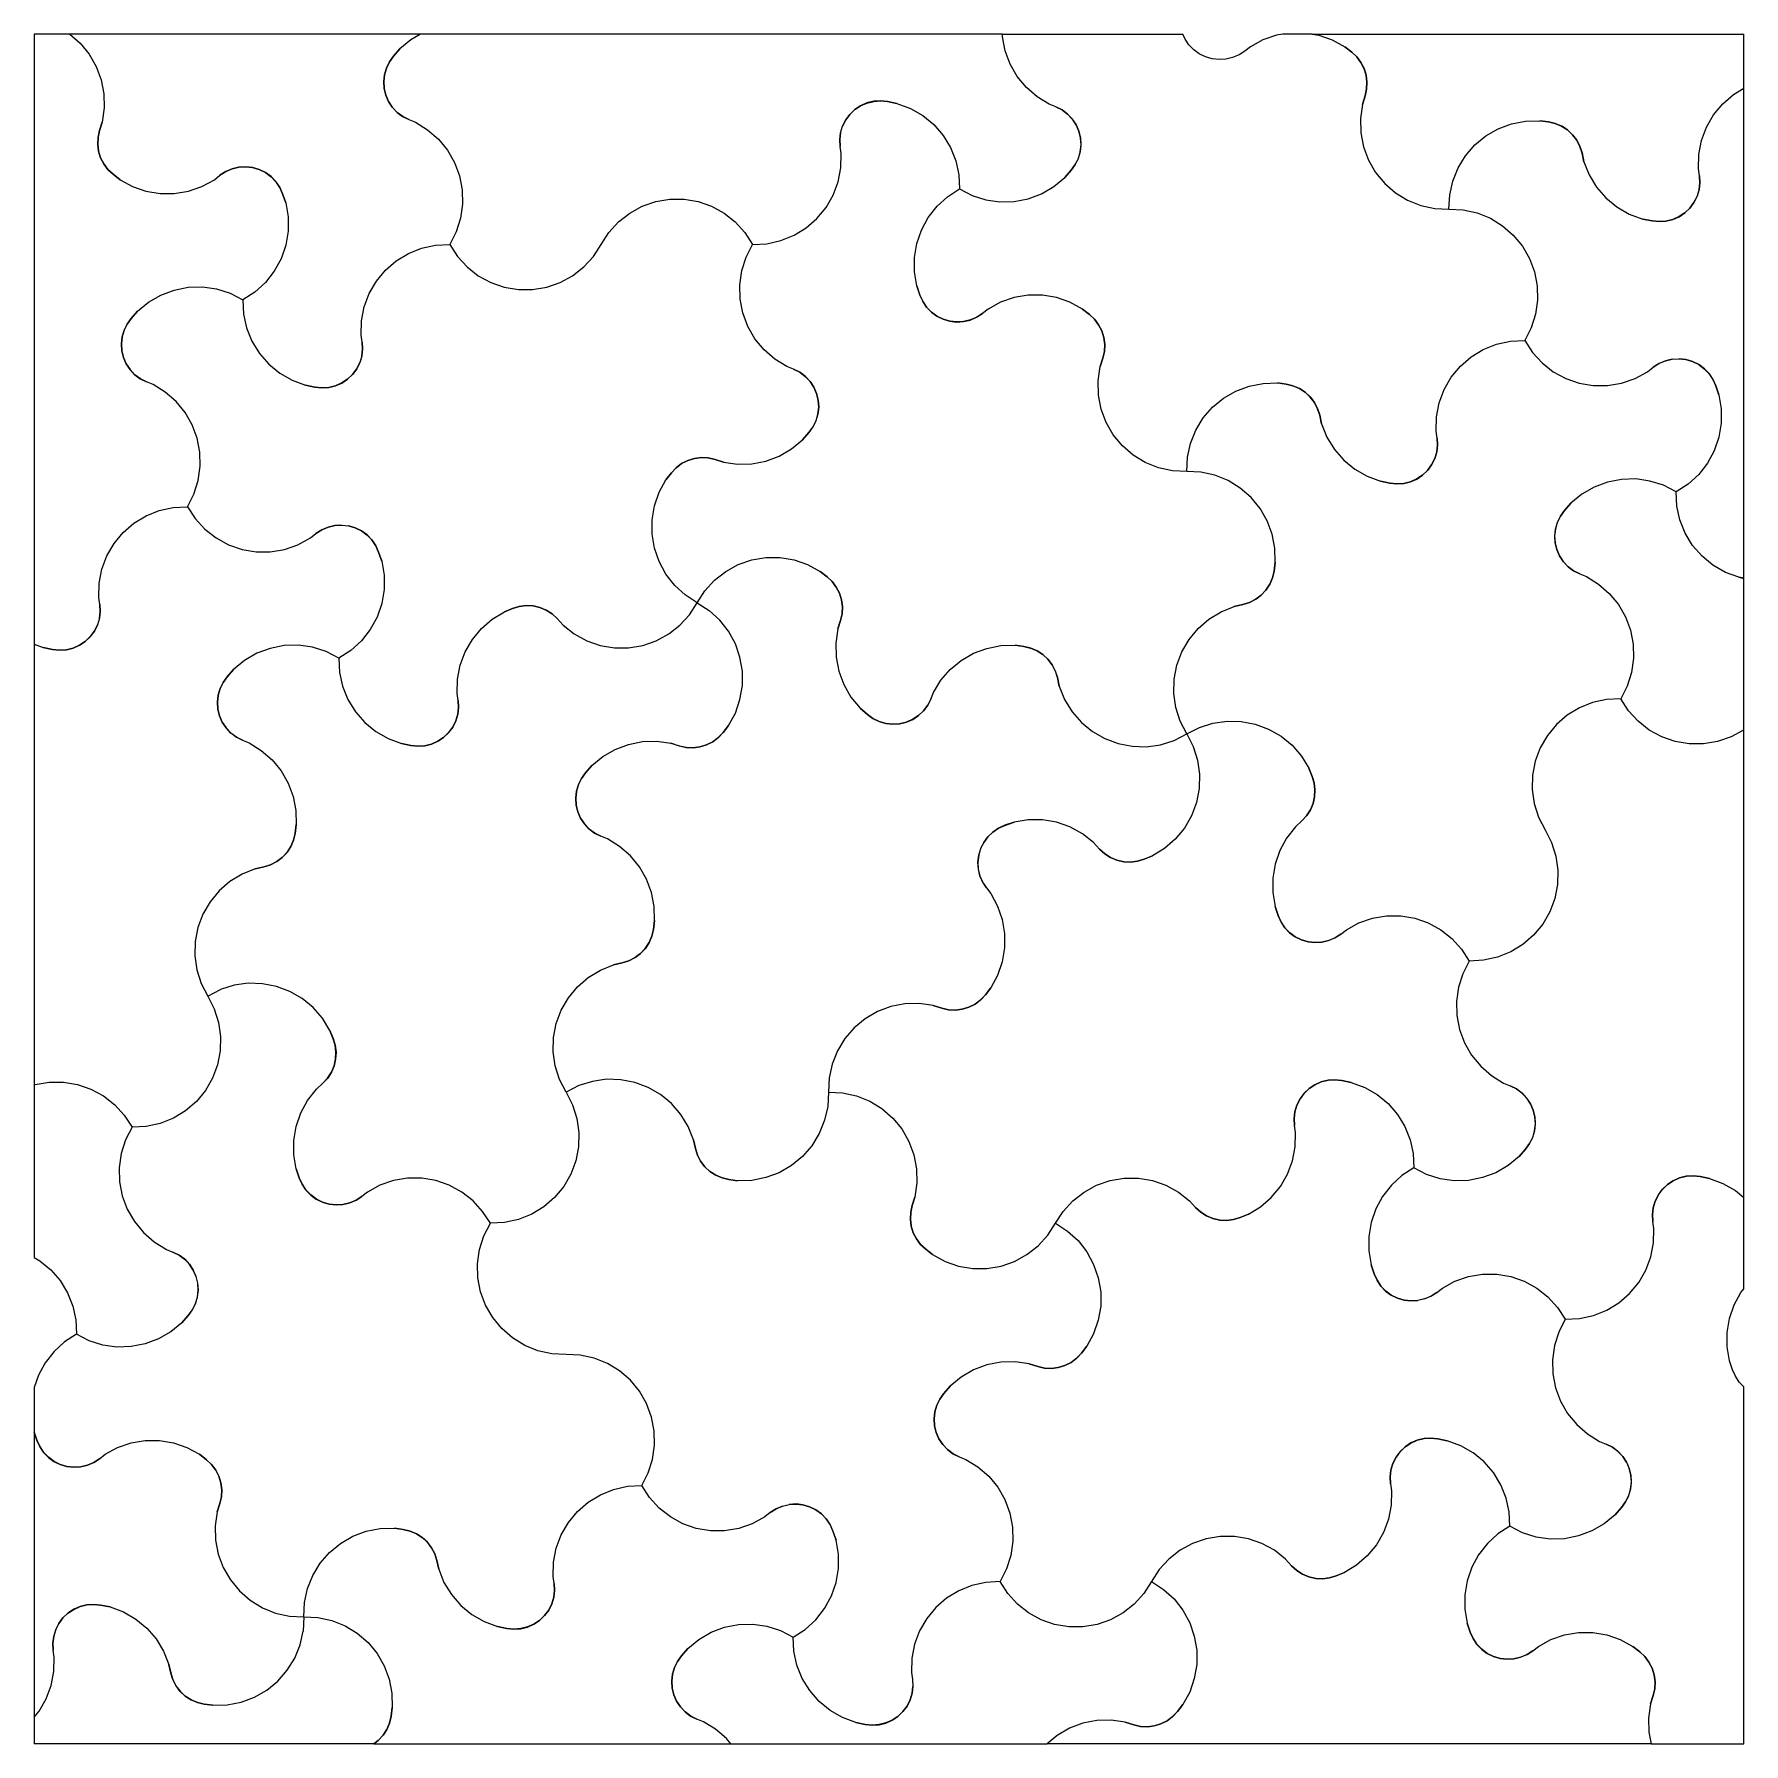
# Model space of a CAD drawing. Header units: millimetres. Extents: x 0 to 102, y 0 to 102.
import ezdxf

# ---------------------------------------------------------------- set-up
doc = ezdxf.new("R2010")
doc.units = ezdxf.units.MM
doc.layers.add('VISIBLE', color=7, linetype='CONTINUOUS')

msp = doc.modelspace()

# ---------------------------------------------------------------- linework, layer by layer
at = {"layer": 'VISIBLE'}
for p, q in [((2.11794, 101.6), (0, 101.6)), ((0, 101.6), (0, 65.343461)), ((22.967288, 101.6), (2.11794, 101.6)), ((2.11794, 101.6), (2.725019, 101.073289)), ((22.967288, 101.6), (22.386247, 101.264535)), ((57.540004, 101.6), (22.967288, 101.6)), ((57.543687, 101.451225), (57.540004, 101.6)), ((57.540004, 101.6), (68.265114, 101.6)), ((68.392882, 101.313185), (68.265114, 101.6)), ((74.214574, 101.6), (73.820885, 101.533926)), ((75.945027, 101.6), (74.214574, 101.6)), ((75.945027, 101.6), (76.338716, 101.533926)), ((75.945027, 101.6), (101.6, 101.6)), ((101.6, 98.386179), (101.6, 101.6)), ((2.725019, 101.073289), (3.264131, 100.419929)), ((21.732886, 100.725424), (21.352165, 100.292412)), ((21.355897, 100.290912), (21.732886, 100.725424)), ((22.386247, 101.264535), (21.732886, 100.725424)), ((57.704522, 100.619568), (57.543687, 101.451225)), ((58.000793, 99.826003), (57.704522, 100.619568)), ((68.622559, 100.97172), (68.392882, 101.313185)), ((68.907597, 100.674899), (68.622559, 100.97172)), ((69.239482, 100.431585), (68.907597, 100.674899)), ((71.94582, 100.592847), (71.601286, 100.3678)), ((72.276393, 100.852136), (71.94582, 100.592847)), ((73.020231, 101.257385), (72.276393, 100.852136)), ((73.820885, 101.533926), (73.020231, 101.257385)), ((76.338716, 101.533926), (77.139369, 101.257385)), ((77.139369, 101.257385), (77.883207, 100.852136)), ((77.883207, 100.852136), (78.296898, 100.529761)), ((78.296553, 100.527923), (77.883207, 100.852136)), ((3.264131, 100.419929), (3.687664, 99.686348)), ((3.687664, 99.686348), (3.983935, 98.892784)), ((20.929469, 99.589797), (20.814932, 99.194536)), ((20.818665, 99.193037), (20.933201, 99.588297)), ((21.110347, 99.959435), (20.929469, 99.589797)), ((20.933201, 99.588297), (21.114079, 99.957935)), ((21.352165, 100.292412), (21.110347, 99.959435)), ((21.114079, 99.957935), (21.355897, 100.290912)), ((58.424326, 99.092422), (58.000793, 99.826003)), ((69.608302, 100.249045), (69.239482, 100.431585)), ((70.003043, 100.132731), (69.608302, 100.249045)), ((70.411915, 100.086117), (70.003043, 100.132731)), ((70.822708, 100.110595), (70.411915, 100.086117)), ((71.223151, 100.205433), (70.822708, 100.110595)), ((71.601286, 100.3678), (71.223151, 100.205433)), ((78.597708, 100.24635), (78.296553, 100.527923)), ((78.296898, 100.529761), (78.598053, 100.248187)), ((78.84578, 99.917051), (78.597708, 100.24635)), ((78.598053, 100.248187), (78.846125, 99.918888)), ((79.033335, 99.549899), (78.84578, 99.917051)), ((78.846125, 99.918888), (79.03368, 99.551736)), ((3.983935, 98.892784), (4.14477, 98.061127)), ((20.814932, 99.194536), (20.770159, 98.785459)), ((20.770159, 98.785459), (20.796485, 98.374781)), ((20.773891, 98.783959), (20.818665, 99.193037)), ((20.800217, 98.373281), (20.773891, 98.783959)), ((58.963438, 98.439062), (58.424326, 99.092422)), ((79.154749, 99.155899), (79.033335, 99.549899)), ((79.03368, 99.551736), (79.155094, 99.157736)), ((79.206384, 98.746861), (79.154749, 99.155899)), ((79.155094, 99.157736), (79.206729, 98.748699)), ((79.186691, 98.335049), (79.206384, 98.746861)), ((79.206729, 98.748699), (79.187036, 98.336886)), ((4.14477, 98.061127), (4.165733, 97.21432)), ((20.796485, 98.374781), (20.893124, 97.974768)), ((20.896857, 97.973268), (20.800217, 98.373281)), ((20.893124, 97.974768), (21.057192, 97.597367)), ((21.060924, 97.595867), (20.896857, 97.973268)), ((21.057192, 97.597367), (21.283786, 97.25385)), ((21.287518, 97.25235), (21.060924, 97.595867)), ((49.889875, 97.612306), (49.490301, 97.513867)), ((49.490868, 97.509885), (49.890442, 97.608324)), ((50.30043, 97.64048), (49.889875, 97.612306)), ((49.890442, 97.608324), (50.300997, 97.636498)), ((50.709705, 97.597547), (50.30043, 97.64048)), ((50.300997, 97.636498), (50.710272, 97.593565)), ((51.275065, 97.484339), (50.709705, 97.597547)), ((50.710272, 97.593565), (51.275065, 97.484339)), ((59.603256, 97.883946), (58.963438, 98.439062)), ((60.326131, 97.442389), (59.603256, 97.883946)), ((79.096605, 97.934642), (78.936441, 97.430857)), ((78.936441, 97.430857), (79.09626, 97.932805)), ((79.09626, 97.932805), (79.186691, 98.335049)), ((79.187036, 98.336886), (79.096605, 97.934642)), ((100.346124, 97.455975), (100.985942, 98.011091)), ((100.985942, 98.011091), (101.6, 98.386179)), ((101.6, 69.263465), (101.6, 98.386179)), ((4.165733, 97.21432), (4.046245, 96.375723)), ((21.283786, 97.25385), (21.566141, 96.954475)), ((21.569873, 96.952975), (21.287518, 97.25235)), ((21.566141, 96.954475), (21.895822, 96.708183)), ((21.899554, 96.706684), (21.569873, 96.952975)), ((21.895822, 96.708183), (22.262985, 96.522332)), ((22.266717, 96.520832), (21.899554, 96.706684)), ((22.262985, 96.522332), (22.656555, 96.364191)), ((48.473047, 96.836267), (48.228241, 96.50548)), ((48.228809, 96.501498), (48.473614, 96.832284)), ((48.771148, 97.119965), (48.473047, 96.836267)), ((48.473614, 96.832284), (48.771715, 97.115983)), ((49.113642, 97.348103), (48.771148, 97.119965)), ((48.771715, 97.115983), (49.114209, 97.344121)), ((49.490301, 97.513867), (49.113642, 97.348103)), ((49.114209, 97.344121), (49.490868, 97.509885)), ((51.275065, 97.484339), (52.06863, 97.188069)), ((52.06863, 97.188069), (52.802211, 96.764535)), ((52.802211, 96.764535), (53.455571, 96.225424)), ((60.719701, 97.284248), (60.326131, 97.442389)), ((60.715969, 97.285748), (61.083131, 97.099896)), ((61.086864, 97.098396), (60.719701, 97.284248)), ((61.083131, 97.099896), (61.412813, 96.853605)), ((61.416545, 96.852105), (61.086864, 97.098396)), ((61.412813, 96.853605), (61.695168, 96.55423)), ((61.416545, 96.852105), (61.6989, 96.55273)), ((61.695168, 96.55423), (61.921762, 96.210713)), ((61.925494, 96.209213), (61.6989, 96.55273)), ((78.936441, 97.430857), (78.816953, 96.59226)), ((78.816953, 96.59226), (78.837916, 95.745453)), ((99.383479, 96.069034), (99.807012, 96.802615)), ((99.807012, 96.802615), (100.346124, 97.455975)), ((3.79565, 95.469694), (3.886081, 95.871938)), ((3.886426, 95.873775), (3.795995, 95.471531)), ((3.886081, 95.871938), (4.046245, 96.375723)), ((4.046245, 96.375723), (3.886426, 95.873775)), ((22.656555, 96.364191), (23.379429, 95.922634)), ((23.379429, 95.922634), (24.019248, 95.367518)), ((47.925955, 95.743271), (47.877501, 95.334613)), ((47.878068, 95.33063), (47.926522, 95.739289)), ((47.925955, 95.743271), (48.044044, 96.137484)), ((47.926522, 95.739289), (48.044611, 96.133502)), ((48.228241, 96.50548), (48.044044, 96.137484)), ((48.044611, 96.133502), (48.228809, 96.501498)), ((53.455571, 96.225424), (54.010687, 95.585605)), ((54.010687, 95.585605), (54.452244, 94.86273)), ((61.921762, 96.210713), (62.085829, 95.833312)), ((62.089561, 95.831812), (61.925494, 96.209213)), ((62.085829, 95.833312), (62.182469, 95.433299)), ((62.186201, 95.431799), (62.089561, 95.831812)), ((78.837916, 95.745453), (78.998751, 94.913796)), ((85.615572, 95.019652), (86.268932, 95.558764)), ((86.268932, 95.558764), (87.002513, 95.982297)), ((87.002513, 95.982297), (87.796078, 96.278568)), ((87.796078, 96.278568), (88.627735, 96.439403)), ((88.627735, 96.439403), (89.474542, 96.460366)), ((89.474542, 96.460366), (89.993997, 96.388026)), ((89.994616, 96.386263), (89.474542, 96.460366)), ((89.993997, 96.388026), (90.395591, 96.294754)), ((90.39621, 96.29299), (89.994616, 96.386263)), ((90.395591, 96.294754), (90.775077, 96.133609)), ((90.775697, 96.131845), (90.39621, 96.29299)), ((90.775077, 96.133609), (91.12108, 95.909423)), ((91.1217, 95.907659), (90.775697, 96.131845)), ((91.12108, 95.909423), (91.423228, 95.628916)), ((91.423848, 95.627152), (91.1217, 95.907659)), ((91.423228, 95.628916), (91.672464, 95.300497)), ((91.673084, 95.298733), (91.423848, 95.627152)), ((99.087208, 95.275469), (99.383479, 96.069034)), ((3.775957, 95.057881), (3.79565, 95.469694)), ((3.827592, 94.648844), (3.775957, 95.057881)), ((3.795995, 95.471531), (3.776302, 95.059719)), ((3.776302, 95.059719), (3.827937, 94.650681)), ((3.949006, 94.254844), (3.827592, 94.648844)), ((3.827937, 94.650681), (3.949351, 94.256681)), ((24.019248, 95.367518), (24.55836, 94.714158)), ((24.55836, 94.714158), (24.981893, 93.980577)), ((47.877501, 95.334613), (47.90013, 94.923714)), ((47.900697, 94.919732), (47.878068, 95.33063)), ((47.90013, 94.923714), (47.900697, 94.919732)), ((47.959961, 94.503803), (47.900697, 94.919732)), ((47.938999, 93.656996), (47.959961, 94.503803)), ((54.452244, 94.86273), (54.768063, 94.076741)), ((62.164021, 94.613543), (62.049485, 94.218283)), ((62.053217, 94.216783), (62.167754, 94.612044)), ((62.208795, 95.022621), (62.164021, 94.613543)), ((62.167754, 94.612044), (62.212527, 95.021121)), ((62.182469, 95.433299), (62.208795, 95.022621)), ((62.212527, 95.021121), (62.186201, 95.431799)), ((78.998751, 94.913796), (79.295022, 94.120232)), ((85.060456, 94.379834), (85.615572, 95.019652)), ((91.672464, 95.300497), (91.861315, 94.93401)), ((91.861935, 94.932246), (91.673084, 95.298733)), ((91.861315, 94.93401), (91.984122, 94.540441)), ((91.984742, 94.538678), (91.861935, 94.932246)), ((91.984122, 94.540441), (92.097309, 94.024068)), ((92.097309, 94.024068), (91.984742, 94.538678)), ((98.926373, 94.443813), (99.087208, 95.275469)), ((4.136561, 93.887691), (3.949006, 94.254844)), ((3.949351, 94.256681), (4.136906, 93.889529)), ((4.384633, 93.558393), (4.136561, 93.887691)), ((4.136906, 93.889529), (4.384978, 93.56023)), ((4.685788, 93.276819), (4.384633, 93.558393)), ((4.384978, 93.56023), (4.686133, 93.278657)), ((11.381399, 93.438779), (11.759535, 93.601147)), ((11.7627, 93.603629), (11.384565, 93.441262)), ((11.759535, 93.601147), (12.159978, 93.695985)), ((12.163143, 93.698468), (11.7627, 93.603629)), ((12.159978, 93.695985), (12.57077, 93.720463)), ((12.573936, 93.722945), (12.163143, 93.698468)), ((12.57077, 93.720463), (12.979643, 93.673849)), ((12.982808, 93.676331), (12.573936, 93.722945)), ((12.979643, 93.673849), (13.374384, 93.557535)), ((13.377549, 93.560017), (12.982808, 93.676331)), ((13.374384, 93.557535), (13.743204, 93.374995)), ((13.746369, 93.377477), (13.377549, 93.560017)), ((24.981893, 93.980577), (25.278164, 93.187012)), ((47.778164, 92.825339), (47.938999, 93.656996)), ((54.768063, 94.076741), (54.94943, 93.249319)), ((61.626788, 93.515668), (61.2498, 93.081156)), ((61.2498, 93.081156), (61.630521, 93.514168)), ((61.868607, 93.848645), (61.626788, 93.515668)), ((61.630521, 93.514168), (61.872339, 93.847145)), ((62.049485, 94.218283), (61.868607, 93.848645)), ((61.872339, 93.847145), (62.053217, 94.216783)), ((79.295022, 94.120232), (79.718555, 93.386651)), ((84.30308, 92.870969), (84.618899, 93.656959)), ((84.618899, 93.656959), (85.060456, 94.379834)), ((92.097309, 94.024068), (92.413127, 93.238078)), ((98.90541, 93.597006), (98.926373, 94.443813)), ((98.965242, 93.177094), (98.90541, 93.597006)), ((5.099479, 92.954444), (4.685788, 93.276819)), ((4.686133, 93.278657), (5.099479, 92.954444)), ((5.099479, 92.954444), (5.843316, 92.549195)), ((5.843316, 92.549195), (6.64397, 92.272654)), ((9.161801, 92.272654), (9.962455, 92.549195)), ((9.962455, 92.549195), (10.706292, 92.954444)), ((10.706292, 92.954444), (11.036866, 93.213733)), ((11.036866, 93.213733), (11.381399, 93.438779)), ((11.040031, 93.216215), (11.036866, 93.213733)), ((11.384565, 93.441262), (11.040031, 93.216215)), ((13.743204, 93.374995), (14.075089, 93.131681)), ((14.078254, 93.134163), (13.746369, 93.377477)), ((14.075089, 93.131681), (14.360127, 92.834859)), ((14.363292, 92.837342), (14.078254, 93.134163)), ((14.360127, 92.834859), (14.589804, 92.493395)), ((14.592969, 92.495877), (14.363292, 92.837342)), ((14.589804, 92.493395), (14.757261, 92.117486)), ((14.760426, 92.119968), (14.592969, 92.495877)), ((25.278164, 93.187012), (25.438999, 92.355355)), ((47.481893, 92.031774), (47.778164, 92.825339)), ((54.94943, 93.249319), (54.991343, 92.40329)), ((59.862858, 92.118511), (60.596439, 92.542044)), ((60.596439, 92.542044), (61.2498, 93.081156)), ((79.718555, 93.386651), (80.257667, 92.733291)), ((80.257667, 92.733291), (80.897485, 92.178175)), ((84.121713, 92.043547), (84.30308, 92.870969)), ((92.413127, 93.238078), (92.854685, 92.515203)), ((92.854685, 92.515203), (93.409801, 91.875385)), ((98.987304, 92.770178), (98.93885, 92.36152)), ((98.939417, 92.357538), (98.987871, 92.766196)), ((98.964675, 93.181076), (98.987304, 92.770178)), ((98.987871, 92.766196), (98.965242, 93.177094)), ((6.64397, 92.272654), (7.479353, 92.132449)), ((7.479353, 92.132449), (8.326419, 92.132449)), ((8.326419, 92.132449), (9.161801, 92.272654)), ((14.757261, 92.117486), (14.945065, 91.573748)), ((14.945065, 91.573748), (14.760426, 92.119968)), ((14.945065, 91.573748), (15.085269, 90.738366)), ((25.459961, 91.508548), (25.340474, 90.669952)), ((25.438999, 92.355355), (25.459961, 91.508548)), ((36.137545, 91.374699), (36.938199, 91.65124)), ((36.938199, 91.65124), (37.773581, 91.791445)), ((37.773581, 91.791445), (38.620647, 91.791445)), ((38.620647, 91.791445), (39.45603, 91.65124)), ((39.45603, 91.65124), (40.256684, 91.374699)), ((47.05836, 91.298194), (47.481893, 92.031774)), ((53.653732, 91.373199), (54.279617, 91.943978)), ((54.279617, 91.943978), (54.991343, 92.40329)), ((54.991343, 92.40329), (55.744982, 92.016573)), ((55.744982, 92.016573), (56.552234, 91.759931)), ((56.552234, 91.759931), (57.39083, 91.640443)), ((57.39083, 91.640443), (58.237637, 91.661406)), ((58.237637, 91.661406), (59.069294, 91.822241)), ((59.069294, 91.822241), (59.862858, 92.118511)), ((80.897485, 92.178175), (81.62036, 91.736617)), ((81.62036, 91.736617), (82.40635, 91.420799)), ((84.0798, 91.197519), (84.121713, 92.043547)), ((93.409801, 91.875385), (94.063161, 91.336273)), ((98.636563, 91.599311), (98.391758, 91.268524)), ((98.392325, 91.264542), (98.63713, 91.595329)), ((98.820761, 91.967306), (98.636563, 91.599311)), ((98.63713, 91.595329), (98.821328, 91.963324)), ((98.93885, 92.36152), (98.820761, 91.967306)), ((98.821328, 91.963324), (98.939417, 92.357538)), ((15.085269, 90.738366), (15.085269, 89.8913)), ((25.340474, 90.669952), (25.083831, 89.8627)), ((34.156426, 89.820787), (34.727206, 90.446672)), ((34.727206, 90.446672), (35.393708, 90.96945)), ((35.393708, 90.96945), (36.137545, 91.374699)), ((40.256684, 91.374699), (41.000521, 90.96945)), ((41.000521, 90.96945), (41.667023, 90.446672)), ((41.667023, 90.446672), (42.237803, 89.820787)), ((45.879429, 90.089718), (46.519248, 90.644833)), ((46.519248, 90.644833), (47.05836, 91.298194)), ((52.725705, 89.962859), (53.130954, 90.706697)), ((53.130954, 90.706697), (53.653732, 91.373199)), ((82.40635, 91.420799), (83.233772, 91.239431)), ((83.233772, 91.239431), (84.0798, 91.197519)), ((84.0798, 91.197519), (84.925829, 91.155606)), ((84.925829, 91.155606), (85.753251, 90.974239)), ((85.753251, 90.974239), (86.539241, 90.65842)), ((86.539241, 90.65842), (87.262115, 90.216862)), ((94.063161, 91.336273), (94.796742, 90.91274)), ((94.796742, 90.91274), (95.590307, 90.616469)), ((95.590307, 90.616469), (96.155667, 90.503261)), ((96.155099, 90.507243), (95.590307, 90.616469)), ((96.564375, 90.464311), (96.155099, 90.507243)), ((96.155667, 90.503261), (96.564942, 90.460329)), ((96.97493, 90.492485), (96.564375, 90.464311)), ((96.564942, 90.460329), (96.975497, 90.488503)), ((97.374504, 90.590924), (96.97493, 90.492485)), ((96.975497, 90.488503), (97.375071, 90.586942)), ((97.751162, 90.756687), (97.374504, 90.590924)), ((97.375071, 90.586942), (97.75173, 90.752705)), ((98.093657, 90.984825), (97.751162, 90.756687)), ((97.75173, 90.752705), (98.094224, 90.980843)), ((98.391758, 91.268524), (98.093657, 90.984825)), ((98.094224, 90.980843), (98.392325, 91.264542)), ((15.085269, 89.8913), (14.945065, 89.055917)), ((25.083831, 89.8627), (24.697114, 89.109061)), ((33.697114, 89.109061), (34.156426, 89.820787)), ((42.237803, 89.820787), (42.697114, 89.109061)), ((44.370565, 89.332341), (45.156555, 89.64816)), ((45.156555, 89.64816), (45.879429, 90.089718)), ((52.449164, 89.162206), (52.725705, 89.962859)), ((87.262115, 90.216862), (87.901934, 89.661747)), ((87.901934, 89.661747), (88.441046, 89.008386)), ((14.945065, 89.055917), (14.668523, 88.255264)), ((21.514799, 88.128405), (22.237674, 88.569963)), ((22.237674, 88.569963), (23.023664, 88.885781)), ((23.023664, 88.885781), (23.851086, 89.067149)), ((23.851086, 89.067149), (24.697114, 89.109061)), ((24.697114, 89.109061), (25.156426, 88.397335)), ((25.156426, 88.397335), (25.727206, 87.771451)), ((32.667023, 87.771451), (33.237803, 88.397335)), ((33.237803, 88.397335), (33.697114, 89.109061)), ((42.310397, 88.355423), (42.697114, 89.109061)), ((42.697114, 89.109061), (43.543143, 89.150974)), ((43.543143, 89.150974), (44.370565, 89.332341)), ((52.30896, 88.326823), (52.449164, 89.162206)), ((88.441046, 89.008386), (88.864579, 88.274806)), ((14.263274, 87.511426), (13.740496, 86.844924)), ((14.668523, 88.255264), (14.263274, 87.511426)), ((20.335869, 86.919929), (20.874981, 87.573289)), ((20.874981, 87.573289), (21.514799, 88.128405)), ((25.727206, 87.771451), (26.393708, 87.248673)), ((32.000521, 87.248673), (32.667023, 87.771451)), ((41.934267, 86.709574), (42.053755, 87.548171)), ((42.053755, 87.548171), (42.310397, 88.355423)), ((52.30896, 87.479757), (52.30896, 88.326823)), ((52.449164, 86.644374), (52.30896, 87.479757)), ((88.864579, 88.274806), (89.160849, 87.481241)), ((89.160849, 87.481241), (89.321685, 86.649584)), ((7.53137, 86.099611), (8.324935, 86.395882)), ((8.324935, 86.395882), (9.156592, 86.556717)), ((9.156592, 86.556717), (10.003399, 86.57768)), ((10.003399, 86.57768), (10.841995, 86.458192)), ((10.841995, 86.458192), (11.649247, 86.20155)), ((13.740496, 86.844924), (13.114612, 86.274144)), ((19.912336, 86.186348), (20.335869, 86.919929)), ((26.393708, 87.248673), (27.137545, 86.843424)), ((27.137545, 86.843424), (27.938199, 86.566883)), ((27.938199, 86.566883), (28.773581, 86.426678)), ((28.773581, 86.426678), (29.620647, 86.426678)), ((29.620647, 86.426678), (30.45603, 86.566883)), ((30.45603, 86.566883), (31.256684, 86.843424)), ((31.256684, 86.843424), (32.000521, 87.248673)), ((41.95523, 85.862767), (41.934267, 86.709574)), ((52.636968, 86.100637), (52.449164, 86.644374)), ((52.449164, 86.644374), (52.633803, 86.098154)), ((89.321685, 86.649584), (89.342647, 85.802777)), ((6.144429, 85.136966), (6.797789, 85.676078)), ((6.797789, 85.676078), (7.53137, 86.099611)), ((11.649247, 86.20155), (12.402886, 85.814833)), ((13.114612, 86.274144), (12.402886, 85.814833)), ((12.402886, 85.814833), (12.444798, 84.968804)), ((19.45523, 84.561127), (19.616065, 85.392784)), ((19.616065, 85.392784), (19.912336, 86.186348)), ((42.116065, 85.031111), (41.95523, 85.862767)), ((52.633803, 86.098154), (52.80126, 85.722245)), ((52.804425, 85.724728), (52.636968, 86.100637)), ((52.80126, 85.722245), (53.030937, 85.380781)), ((53.034102, 85.383263), (52.804425, 85.724728)), ((53.030937, 85.380781), (53.315974, 85.083959)), ((53.319139, 85.086442), (53.034102, 85.383263)), ((57.431774, 85.668928), (56.687936, 85.263679)), ((58.232427, 85.945469), (57.431774, 85.668928)), ((59.06781, 86.085673), (58.232427, 85.945469)), ((59.914876, 86.085673), (59.06781, 86.085673)), ((60.750259, 85.945469), (59.914876, 86.085673)), ((61.550912, 85.668928), (60.750259, 85.945469)), ((62.29475, 85.263679), (61.550912, 85.668928)), ((89.342647, 85.802777), (89.223159, 84.964181)), ((5.52189, 84.370978), (5.341011, 84.00134)), ((5.344744, 83.99984), (5.525622, 84.369478)), ((5.763708, 84.703954), (5.52189, 84.370978)), ((5.525622, 84.369478), (5.76744, 84.702454)), ((6.144429, 85.136966), (5.763708, 84.703954)), ((5.76744, 84.702454), (6.144429, 85.136966)), ((12.444798, 84.968804), (12.626166, 84.141382)), ((19.434267, 83.71432), (19.45523, 84.561127)), ((42.412336, 84.237546), (42.116065, 85.031111)), ((53.315974, 85.083959), (53.647859, 84.840645)), ((53.651024, 84.843127), (53.319139, 85.086442)), ((53.647859, 84.840645), (54.01668, 84.658105)), ((54.019845, 84.660588), (53.651024, 84.843127)), ((54.01668, 84.658105), (54.411421, 84.541791)), ((54.414586, 84.544274), (54.019845, 84.660588)), ((54.411421, 84.541791), (54.820293, 84.495177)), ((54.823458, 84.49766), (54.414586, 84.544274)), ((54.820293, 84.495177), (55.231085, 84.519655)), ((55.23425, 84.522137), (54.823458, 84.49766)), ((55.231085, 84.519655), (55.631529, 84.614494)), ((55.634694, 84.616976), (55.23425, 84.522137)), ((55.631529, 84.614494), (56.009664, 84.776861)), ((56.012829, 84.779343), (55.634694, 84.616976)), ((56.009664, 84.776861), (56.354198, 85.001907)), ((56.357363, 85.00439), (56.012829, 84.779343)), ((56.354198, 85.001907), (56.357363, 85.00439)), ((56.687936, 85.263679), (56.357363, 85.00439)), ((62.708096, 84.939466), (62.29475, 85.263679)), ((62.29475, 85.263679), (62.708441, 84.941303)), ((63.00925, 84.657892), (62.708096, 84.939466)), ((62.708441, 84.941303), (63.009595, 84.65973)), ((63.257323, 84.328594), (63.00925, 84.657892)), ((63.009595, 84.65973), (63.257668, 84.330431)), ((63.444878, 83.961442), (63.257323, 84.328594)), ((63.257668, 84.330431), (63.445223, 83.963279)), ((89.223159, 84.964181), (88.966517, 84.156929)), ((5.226475, 83.606079), (5.181701, 83.197001)), ((5.185434, 83.195501), (5.230207, 83.604579)), ((5.341011, 84.00134), (5.226475, 83.606079)), ((5.230207, 83.604579), (5.344744, 83.99984)), ((12.626166, 84.141382), (12.941984, 83.355392)), ((12.941984, 83.355392), (13.383542, 82.632518)), ((19.494099, 83.294408), (19.434267, 83.71432)), ((42.835869, 83.503965), (42.412336, 84.237546)), ((43.374981, 82.850605), (42.835869, 83.503965)), ((63.566292, 83.567441), (63.444878, 83.961442)), ((63.445223, 83.963279), (63.566637, 83.569279)), ((63.617926, 83.158404), (63.566292, 83.567441)), ((63.566637, 83.569279), (63.618272, 83.160242)), ((86.90635, 83.18001), (87.733772, 83.361377)), ((87.733772, 83.361377), (88.5798, 83.40329)), ((88.966517, 84.156929), (88.5798, 83.40329)), ((88.5798, 83.40329), (89.039112, 82.691564)), ((5.181701, 83.197001), (5.208027, 82.786323)), ((5.21176, 82.784824), (5.185434, 83.195501)), ((5.208027, 82.786323), (5.304667, 82.386311)), ((5.308399, 82.384811), (5.21176, 82.784824)), ((5.304667, 82.386311), (5.468734, 82.00891)), ((5.472467, 82.00741), (5.308399, 82.384811)), ((13.383542, 82.632518), (13.938658, 81.992699)), ((19.467707, 82.478834), (19.349618, 82.08462)), ((19.468274, 82.474852), (19.350185, 82.080638)), ((19.51616, 82.887492), (19.467707, 82.478834)), ((19.468274, 82.474852), (19.516728, 82.88351)), ((19.493531, 83.298391), (19.51616, 82.887492)), ((19.516728, 82.88351), (19.494099, 83.294408)), ((44.014799, 82.295489), (43.374981, 82.850605)), ((63.508148, 82.346185), (63.347984, 81.842399)), ((63.347984, 81.842399), (63.507803, 82.344348)), ((63.507803, 82.344348), (63.598233, 82.746591)), ((63.598578, 82.748429), (63.508148, 82.346185)), ((63.598233, 82.746591), (63.617926, 83.158404)), ((63.618272, 83.160242), (63.598578, 82.748429)), ((84.757667, 81.867518), (85.397485, 82.422634)), ((85.397485, 82.422634), (86.12036, 82.864191)), ((86.12036, 82.864191), (86.90635, 83.18001)), ((89.039112, 82.691564), (89.609892, 82.065679)), ((97.336893, 82.284443), (97.747685, 82.30892)), ((97.340058, 82.286925), (97.75085, 82.311403)), ((97.747685, 82.30892), (98.156557, 82.262306)), ((98.159722, 82.264789), (97.75085, 82.311403)), ((5.468734, 82.00891), (5.695329, 81.665392)), ((5.699061, 81.663892), (5.472467, 82.00741)), ((5.977683, 81.366017), (5.695329, 81.665392)), ((5.981415, 81.364518), (5.699061, 81.663892)), ((5.977683, 81.366017), (6.307365, 81.119726)), ((6.311097, 81.118226), (5.981415, 81.364518)), ((13.938658, 81.992699), (14.592018, 81.453587)), ((14.592018, 81.453587), (15.325599, 81.030054)), ((18.920615, 81.385838), (18.622514, 81.10214)), ((18.623081, 81.098157), (18.921182, 81.381856)), ((19.16542, 81.716625), (18.920615, 81.385838)), ((18.921182, 81.381856), (19.165987, 81.712643)), ((19.349618, 82.08462), (19.16542, 81.716625)), ((19.165987, 81.712643), (19.350185, 82.080638)), ((44.737674, 81.853931), (44.014799, 82.295489)), ((45.131244, 81.695791), (44.737674, 81.853931)), ((45.127511, 81.697291), (45.494674, 81.511439)), ((45.498406, 81.509939), (45.131244, 81.695791)), ((45.494674, 81.511439), (45.824356, 81.265148)), ((45.828088, 81.263648), (45.498406, 81.509939)), ((63.228496, 81.003803), (63.347984, 81.842399)), ((84.218555, 81.214158), (84.757667, 81.867518)), ((89.609892, 82.065679), (90.276393, 81.542901)), ((90.276393, 81.542901), (91.020231, 81.137652)), ((95.139369, 81.137652), (95.883207, 81.542901)), ((95.883207, 81.542901), (96.21378, 81.80219)), ((96.21378, 81.80219), (96.558314, 82.027237)), ((96.216945, 81.804673), (96.21378, 81.80219)), ((96.561479, 82.029719), (96.216945, 81.804673)), ((96.558314, 82.027237), (96.936449, 82.189604)), ((96.939614, 82.192086), (96.561479, 82.029719)), ((96.936449, 82.189604), (97.336893, 82.284443)), ((97.340058, 82.286925), (96.939614, 82.192086)), ((98.156557, 82.262306), (98.551298, 82.145992)), ((98.554463, 82.148475), (98.159722, 82.264789)), ((98.551298, 82.145992), (98.920119, 81.963453)), ((98.923284, 81.965935), (98.554463, 82.148475)), ((98.920119, 81.963453), (99.252004, 81.720138)), ((99.255169, 81.722621), (98.923284, 81.965935)), ((99.252004, 81.720138), (99.537041, 81.423317)), ((99.540206, 81.425799), (99.255169, 81.722621)), ((99.537041, 81.423317), (99.766718, 81.081852)), ((99.769883, 81.084335), (99.540206, 81.425799)), ((6.307365, 81.119726), (6.674528, 80.933874)), ((6.67826, 80.932375), (6.311097, 81.118226)), ((6.674528, 80.933874), (6.67826, 80.932375)), ((7.068097, 80.775734), (6.67826, 80.932375)), ((7.790972, 80.334176), (7.068097, 80.775734)), ((8.430791, 79.779061), (7.790972, 80.334176)), ((15.325599, 81.030054), (16.119163, 80.733783)), ((16.119163, 80.733783), (16.684523, 80.620575)), ((16.683956, 80.624558), (16.119163, 80.733783)), ((17.093231, 80.581625), (16.683956, 80.624558)), ((16.684523, 80.620575), (17.093799, 80.577643)), ((17.503787, 80.609799), (17.093231, 80.581625)), ((17.093799, 80.577643), (17.504354, 80.605817)), ((17.903361, 80.708238), (17.503787, 80.609799)), ((17.504354, 80.605817), (17.903928, 80.704256)), ((18.280019, 80.874002), (17.903361, 80.708238)), ((17.903928, 80.704256), (18.280586, 80.870019)), ((18.622514, 81.10214), (18.280019, 80.874002)), ((18.280586, 80.870019), (18.623081, 81.098157)), ((45.824356, 81.265148), (46.10671, 80.965773)), ((46.110443, 80.964273), (45.828088, 81.263648)), ((46.10671, 80.965773), (46.333305, 80.622255)), ((46.337037, 80.620756), (46.110443, 80.964273)), ((46.333305, 80.622255), (46.497372, 80.244855)), ((46.501104, 80.243355), (46.337037, 80.620756)), ((63.249459, 80.156996), (63.228496, 81.003803)), ((70.680475, 79.970307), (71.414056, 80.39384)), ((71.414056, 80.39384), (72.207621, 80.690111)), ((72.207621, 80.690111), (73.039278, 80.850946)), ((73.039278, 80.850946), (73.886084, 80.871908)), ((73.886084, 80.871908), (74.405539, 80.799569)), ((74.406159, 80.797805), (73.886084, 80.871908)), ((74.405539, 80.799569), (74.807133, 80.706296)), ((74.807753, 80.704533), (74.406159, 80.797805)), ((74.807133, 80.706296), (75.18662, 80.545152)), ((75.18724, 80.543388), (74.807753, 80.704533)), ((75.18662, 80.545152), (75.532623, 80.320966)), ((75.533243, 80.319202), (75.18724, 80.543388)), ((75.532623, 80.320966), (75.834771, 80.040459)), ((75.835391, 80.038695), (75.533243, 80.319202)), ((83.498751, 79.687012), (83.795022, 80.480577)), ((83.795022, 80.480577), (84.218555, 81.214158)), ((91.020231, 81.137652), (91.820885, 80.861111)), ((91.820885, 80.861111), (92.656267, 80.720907)), ((92.656267, 80.720907), (93.503333, 80.720907)), ((93.503333, 80.720907), (94.338716, 80.861111)), ((94.338716, 80.861111), (95.139369, 81.137652)), ((99.766718, 81.081852), (99.934175, 80.705943)), ((99.93734, 80.708426), (99.769883, 81.084335)), ((99.934175, 80.705943), (100.121979, 80.162206)), ((100.121979, 80.162206), (99.93734, 80.708426)), ((8.969903, 79.1257), (8.430791, 79.779061)), ((46.497372, 80.244855), (46.594012, 79.844842)), ((46.597744, 79.843342), (46.501104, 80.243355)), ((46.620338, 79.434164), (46.575564, 79.025086)), ((46.579296, 79.023586), (46.62407, 79.432664)), ((46.594012, 79.844842), (46.620338, 79.434164)), ((46.62407, 79.432664), (46.597744, 79.843342)), ((63.410294, 79.325339), (63.249459, 80.156996)), ((63.706564, 78.531774), (63.410294, 79.325339)), ((69.471999, 78.791377), (70.027115, 79.431195)), ((70.027115, 79.431195), (70.680475, 79.970307)), ((75.834771, 80.040459), (76.084006, 79.712039)), ((76.084626, 79.710276), (75.835391, 80.038695)), ((76.084006, 79.712039), (76.272858, 79.345553)), ((76.273478, 79.343789), (76.084626, 79.710276)), ((76.272858, 79.345553), (76.395665, 78.951984)), ((76.396285, 78.95022), (76.273478, 79.343789)), ((83.337916, 78.855355), (83.498751, 79.687012)), ((100.121979, 80.162206), (100.262183, 79.326823)), ((100.262183, 79.326823), (100.262183, 78.479757)), ((9.393436, 78.39212), (8.969903, 79.1257)), ((9.689706, 77.598555), (9.393436, 78.39212)), ((46.280149, 78.260188), (46.038331, 77.927211)), ((46.042063, 77.925711), (46.283882, 78.258688)), ((46.461028, 78.629826), (46.280149, 78.260188)), ((46.283882, 78.258688), (46.46476, 78.628326)), ((46.575564, 79.025086), (46.461028, 78.629826)), ((46.46476, 78.628326), (46.579296, 79.023586)), ((64.130097, 77.798194), (63.706564, 78.531774)), ((69.030442, 78.068502), (69.471999, 78.791377)), ((76.395665, 78.951984), (76.508852, 78.435611)), ((76.508852, 78.435611), (76.396285, 78.95022)), ((76.508852, 78.435611), (76.82467, 77.649621)), ((83.316953, 78.008548), (83.337916, 78.855355)), ((100.262183, 78.479757), (100.121979, 77.644374)), ((9.850541, 76.766898), (9.689706, 77.598555)), ((45.007982, 76.953587), (45.661342, 77.492699)), ((46.038331, 77.927211), (45.661342, 77.492699)), ((45.661342, 77.492699), (46.042063, 77.925711)), ((64.669209, 77.144833), (64.130097, 77.798194)), ((68.533256, 76.45509), (68.714623, 77.282512)), ((68.714623, 77.282512), (69.030442, 78.068502)), ((76.82467, 77.649621), (77.266228, 76.926746)), ((83.376784, 77.588637), (83.316953, 78.008548)), ((83.376217, 77.592619), (83.398846, 77.181721)), ((83.399413, 77.177739), (83.376784, 77.588637)), ((100.121979, 77.644374), (99.845438, 76.843721)), ((9.871504, 75.920091), (9.850541, 76.766898)), ((38.475744, 76.081158), (38.842897, 76.268712)), ((38.844734, 76.268367), (38.477582, 76.080813)), ((38.842897, 76.268712), (39.236897, 76.390127)), ((39.238734, 76.389782), (38.844734, 76.268367)), ((39.236897, 76.390127), (39.645934, 76.441761)), ((39.647771, 76.441416), (39.238734, 76.389782)), ((39.645934, 76.441761), (40.057747, 76.422068)), ((40.059584, 76.421723), (39.647771, 76.441416)), ((40.057747, 76.422068), (40.45999, 76.331638)), ((40.461828, 76.331293), (40.059584, 76.421723)), ((40.45999, 76.331638), (40.963776, 76.171474)), ((40.963776, 76.171474), (40.461828, 76.331293)), ((42.64918, 76.072948), (43.480837, 76.233783)), ((43.480837, 76.233783), (44.274401, 76.530054)), ((44.274401, 76.530054), (45.007982, 76.953587)), ((65.309028, 76.589718), (64.669209, 77.144833)), ((66.031903, 76.14816), (65.309028, 76.589718)), ((68.491343, 75.609061), (68.533256, 76.45509)), ((77.266228, 76.926746), (77.821344, 76.286928)), ((77.821344, 76.286928), (78.474704, 75.747816)), ((83.232304, 76.378849), (83.048106, 76.010854)), ((83.048673, 76.006872), (83.232871, 76.374867)), ((83.350393, 76.773063), (83.232304, 76.378849)), ((83.232871, 76.374867), (83.35096, 76.76908)), ((83.398846, 77.181721), (83.350393, 76.773063)), ((83.35096, 76.76908), (83.399413, 77.177739)), ((99.845438, 76.843721), (99.440189, 76.099883)), ((9.752016, 75.081495), (9.871504, 75.920091)), ((37.542497, 75.11824), (37.864872, 75.531931)), ((37.86671, 75.531586), (37.542497, 75.11824)), ((37.864872, 75.531931), (38.146446, 75.833085)), ((38.148283, 75.83274), (37.86671, 75.531586)), ((38.146446, 75.833085), (38.475744, 76.081158)), ((38.477582, 76.080813), (38.148283, 75.83274)), ((40.963776, 76.171474), (41.802373, 76.051986)), ((41.802373, 76.051986), (42.64918, 76.072948)), ((66.817892, 75.832341), (66.031903, 76.14816)), ((67.645314, 75.650974), (66.817892, 75.832341)), ((68.491343, 75.609061), (67.645314, 75.650974)), ((69.337372, 75.567149), (68.491343, 75.609061)), ((70.164794, 75.385781), (69.337372, 75.567149)), ((70.950783, 75.069963), (70.164794, 75.385781)), ((78.474704, 75.747816), (79.208285, 75.324283)), ((79.208285, 75.324283), (80.001849, 75.028012)), ((82.5052, 75.396368), (82.162705, 75.16823)), ((82.163272, 75.164248), (82.505767, 75.392386)), ((82.803301, 75.680067), (82.5052, 75.396368)), ((82.505767, 75.392386), (82.803868, 75.676085)), ((83.048106, 76.010854), (82.803301, 75.680067)), ((82.803868, 75.676085), (83.048673, 76.006872)), ((98.917411, 75.433381), (98.291526, 74.862602)), ((99.440189, 76.099883), (98.917411, 75.433381)), ((9.108657, 73.520604), (9.495374, 74.274243)), ((9.495374, 74.274243), (9.752016, 75.081495)), ((36.860707, 73.573748), (37.137248, 74.374402)), ((37.137248, 74.374402), (37.542497, 75.11824)), ((71.673658, 74.628405), (70.950783, 75.069963)), ((72.313477, 74.073289), (71.673658, 74.628405)), ((80.001849, 75.028012), (80.567209, 74.914804)), ((80.566642, 74.918786), (80.001849, 75.028012)), ((80.975917, 74.875854), (80.566642, 74.918786)), ((80.567209, 74.914804), (80.976485, 74.871872)), ((81.386473, 74.904028), (80.975917, 74.875854)), ((80.976485, 74.871872), (81.38704, 74.900045)), ((81.786046, 75.002466), (81.386473, 74.904028)), ((81.38704, 74.900045), (81.786614, 74.998484)), ((82.162705, 75.16823), (81.786046, 75.002466)), ((81.786614, 74.998484), (82.163272, 75.164248)), ((91.974704, 74.264535), (91.321344, 73.725424)), ((92.708285, 74.688069), (91.974704, 74.264535)), ((93.501849, 74.984339), (92.708285, 74.688069)), ((94.333506, 75.145174), (93.501849, 74.984339)), ((95.180313, 75.166137), (94.333506, 75.145174)), ((96.018909, 75.046649), (95.180313, 75.166137)), ((96.826162, 74.790007), (96.018909, 75.046649)), ((97.5798, 74.40329), (96.826162, 74.790007)), ((98.291526, 74.862602), (97.5798, 74.40329)), ((97.621713, 73.557261), (97.5798, 74.40329)), ((6.649217, 72.981506), (7.435206, 73.297324)), ((7.435206, 73.297324), (8.262628, 73.478691)), ((8.262628, 73.478691), (9.108657, 73.520604)), ((9.108657, 73.520604), (9.567969, 72.808878)), ((36.720502, 72.738366), (36.860707, 73.573748)), ((72.852588, 73.419929), (72.313477, 74.073289)), ((73.276122, 72.686348), (72.852588, 73.419929)), ((90.940623, 73.292412), (90.698804, 72.959435)), ((90.702537, 72.957935), (90.944355, 73.290912)), ((91.321344, 73.725424), (90.940623, 73.292412)), ((90.944355, 73.290912), (91.321344, 73.725424)), ((97.80308, 72.729839), (97.621713, 73.557261)), ((5.286523, 71.984832), (5.926342, 72.539948)), ((5.926342, 72.539948), (6.649217, 72.981506)), ((9.567969, 72.808878), (10.138748, 72.182993)), ((10.138748, 72.182993), (10.80525, 71.660216)), ((16.742637, 71.919504), (17.087171, 72.144551)), ((17.090336, 72.147033), (16.745802, 71.921987)), ((17.087171, 72.144551), (17.465306, 72.306918)), ((17.468471, 72.3094), (17.090336, 72.147033)), ((17.465306, 72.306918), (17.86575, 72.401757)), ((17.868915, 72.404239), (17.468471, 72.3094)), ((17.86575, 72.401757), (18.276542, 72.426235)), ((18.279707, 72.428717), (17.868915, 72.404239)), ((18.276542, 72.426235), (18.685414, 72.37962)), ((18.279707, 72.428717), (18.688579, 72.382103)), ((18.685414, 72.37962), (19.080155, 72.263306)), ((19.08332, 72.265789), (18.688579, 72.382103)), ((19.080155, 72.263306), (19.448976, 72.080767)), ((19.452141, 72.083249), (19.08332, 72.265789)), ((36.720502, 71.8913), (36.720502, 72.738366)), ((73.572392, 71.892784), (73.276122, 72.686348)), ((90.40339, 72.194536), (90.358616, 71.785459)), ((90.362348, 71.783959), (90.407122, 72.193037)), ((90.517926, 72.589797), (90.40339, 72.194536)), ((90.407122, 72.193037), (90.521658, 72.588297)), ((90.698804, 72.959435), (90.517926, 72.589797)), ((90.521658, 72.588297), (90.702537, 72.957935)), ((98.118899, 71.94385), (97.80308, 72.729839)), ((4.323878, 70.597891), (4.747412, 71.331472)), ((4.747412, 71.331472), (5.286523, 71.984832)), ((10.80525, 71.660216), (11.549088, 71.254966)), ((11.549088, 71.254966), (12.349741, 70.978425)), ((14.867573, 70.978425), (15.668226, 71.254966)), ((15.668226, 71.254966), (16.412064, 71.660216)), ((16.412064, 71.660216), (16.742637, 71.919504)), ((16.745802, 71.921987), (16.742637, 71.919504)), ((19.448976, 72.080767), (19.780861, 71.837452)), ((19.784026, 71.839935), (19.452141, 72.083249)), ((19.780861, 71.837452), (20.065898, 71.540631)), ((20.069063, 71.543113), (19.784026, 71.839935)), ((20.065898, 71.540631), (20.295575, 71.199167)), ((20.29874, 71.201649), (20.069063, 71.543113)), ((20.295575, 71.199167), (20.463032, 70.823258)), ((20.466197, 70.82574), (20.29874, 71.201649)), ((36.860707, 71.055917), (36.720502, 71.8913)), ((73.733227, 71.061127), (73.572392, 71.892784)), ((90.358616, 71.785459), (90.384942, 71.374781)), ((90.388674, 71.373281), (90.362348, 71.783959)), ((90.384942, 71.374781), (90.481582, 70.974768)), ((90.485314, 70.973268), (90.388674, 71.373281)), ((98.560456, 71.220975), (98.118899, 71.94385)), ((99.115572, 70.581156), (98.560456, 71.220975)), ((4.027608, 69.804326), (4.323878, 70.597891)), ((12.349741, 70.978425), (13.185124, 70.838221)), ((13.185124, 70.838221), (14.03219, 70.838221)), ((14.03219, 70.838221), (14.867573, 70.978425)), ((20.463032, 70.823258), (20.650836, 70.27952)), ((20.650836, 70.27952), (20.466197, 70.82574)), ((20.650836, 70.27952), (20.79104, 69.444137)), ((37.137248, 70.255264), (36.860707, 71.055917)), ((37.542497, 69.511426), (37.137248, 70.255264)), ((41.843316, 70.08047), (42.64397, 70.357012)), ((42.64397, 70.357012), (43.479353, 70.497216)), ((43.479353, 70.497216), (44.326419, 70.497216)), ((44.326419, 70.497216), (45.161801, 70.357012)), ((45.161801, 70.357012), (45.962455, 70.08047)), ((73.680087, 69.694245), (73.75419, 70.21432)), ((73.75419, 70.21432), (73.681851, 69.694865)), ((73.75419, 70.21432), (73.733227, 71.061127)), ((90.481582, 70.974768), (90.645649, 70.597367)), ((90.649381, 70.595867), (90.485314, 70.973268)), ((90.645649, 70.597367), (90.872243, 70.25385)), ((90.875976, 70.25235), (90.649381, 70.595867)), ((91.154598, 69.954475), (90.872243, 70.25385)), ((91.15833, 69.952975), (90.875976, 70.25235)), ((99.768932, 70.042044), (99.115572, 70.581156)), ((3.866773, 68.972669), (4.027608, 69.804326)), ((20.79104, 69.444137), (20.79104, 68.597071)), ((38.065275, 68.844924), (37.542497, 69.511426)), ((39.862197, 68.526559), (40.432977, 69.152444)), ((40.432977, 69.152444), (41.099479, 69.675221)), ((41.099479, 69.675221), (41.843316, 70.08047)), ((45.962455, 70.08047), (46.706292, 69.675221)), ((46.706292, 69.675221), (47.119984, 69.352846)), ((47.119639, 69.351009), (46.706292, 69.675221)), ((47.420793, 69.069435), (47.119639, 69.351009)), ((47.119984, 69.352846), (47.421138, 69.071273)), ((73.42567, 68.913165), (73.586814, 69.292651)), ((73.588578, 69.293271), (73.427433, 68.913784)), ((73.586814, 69.292651), (73.680087, 69.694245)), ((73.681851, 69.694865), (73.588578, 69.293271)), ((91.154598, 69.954475), (91.48428, 69.708183)), ((91.488012, 69.706684), (91.15833, 69.952975)), ((91.48428, 69.708183), (91.851442, 69.522332)), ((91.855175, 69.520832), (91.488012, 69.706684)), ((91.851442, 69.522332), (92.245012, 69.364191)), ((92.245012, 69.364191), (92.967887, 68.922634)), ((100.502513, 69.618511), (99.768932, 70.042044)), ((101.296078, 69.322241), (100.502513, 69.618511)), ((101.6, 69.263465), (101.296078, 69.322241)), ((101.296078, 69.322241), (101.6, 69.261383)), ((101.6, 60.257318), (101.6, 69.263465)), ((3.84581, 68.125863), (3.866773, 68.972669)), ((3.905641, 67.705951), (3.84581, 68.125863)), ((20.79104, 68.597071), (20.650836, 67.761688)), ((38.69116, 68.274144), (38.065275, 68.844924)), ((39.402886, 67.814833), (38.69116, 68.274144)), ((39.402886, 67.814833), (39.862197, 68.526559)), ((47.668866, 68.740137), (47.420793, 69.069435)), ((47.421138, 69.071273), (47.669211, 68.741974)), ((47.85642, 68.372984), (47.668866, 68.740137)), ((47.669211, 68.741974), (47.856765, 68.374822)), ((47.977835, 67.978984), (47.85642, 68.372984)), ((47.856765, 68.374822), (47.97818, 67.980821)), ((72.592557, 68.015778), (72.920977, 68.265013)), ((72.92274, 68.265633), (72.594321, 68.016398)), ((72.920977, 68.265013), (73.201484, 68.567161)), ((73.203247, 68.567781), (72.92274, 68.265633)), ((73.201484, 68.567161), (73.42567, 68.913165)), ((73.427433, 68.913784), (73.203247, 68.567781)), ((92.967887, 68.922634), (93.607705, 68.367518)), ((93.607705, 68.367518), (94.146817, 67.714158)), ((3.927703, 67.299035), (3.87925, 66.890377)), ((3.879817, 66.886395), (3.92827, 67.295053)), ((3.905074, 67.709933), (3.927703, 67.299035)), ((3.92827, 67.295053), (3.905641, 67.705951)), ((20.650836, 67.761688), (20.374295, 66.961035)), ((27.220571, 66.834176), (27.943445, 67.275734)), ((27.943445, 67.275734), (28.429476, 67.472814)), ((28.430895, 67.471596), (27.943445, 67.275734)), ((28.429476, 67.472814), (28.823903, 67.592834)), ((28.825322, 67.591617), (28.430895, 67.471596)), ((28.823903, 67.592834), (29.23312, 67.643022)), ((29.234539, 67.641805), (28.825322, 67.591617)), ((29.23312, 67.643022), (29.644861, 67.621873)), ((29.64628, 67.620656), (29.234539, 67.641805)), ((29.644861, 67.621873), (30.046782, 67.530021)), ((30.048201, 67.528803), (29.64628, 67.620656)), ((30.046782, 67.530021), (30.426836, 67.370219)), ((30.428255, 67.369002), (30.048201, 67.528803)), ((30.426836, 67.370219), (30.77363, 67.147258)), ((30.775048, 67.14604), (30.428255, 67.369002)), ((30.77363, 67.147258), (31.076768, 66.867821)), ((31.078186, 66.866604), (30.775048, 67.14604)), ((38.372794, 66.477222), (38.943574, 67.103107)), ((38.943574, 67.103107), (39.402886, 67.814833)), ((39.402886, 67.814833), (40.114612, 67.355521)), ((40.740496, 66.784741), (40.114612, 67.355521)), ((47.919345, 66.755891), (48.009776, 67.158134)), ((48.010121, 67.159971), (47.919691, 66.757728)), ((48.029469, 67.569947), (47.977835, 67.978984)), ((47.97818, 67.980821), (48.029814, 67.571784)), ((48.009776, 67.158134), (48.029469, 67.569947)), ((48.029814, 67.571784), (48.010121, 67.159971)), ((69.809028, 66.834176), (70.531903, 67.275734)), ((70.531903, 67.275734), (71.317892, 67.591553)), ((71.834266, 67.70474), (71.317892, 67.591553)), ((71.317892, 67.591553), (71.832502, 67.70412)), ((71.832502, 67.70412), (72.22607, 67.826926)), ((72.227834, 67.827546), (71.834266, 67.70474)), ((72.22607, 67.826926), (72.592557, 68.015778)), ((72.594321, 68.016398), (72.227834, 67.827546)), ((94.146817, 67.714158), (94.57035, 66.980577)), ((3.576963, 66.128168), (3.332158, 65.797381)), ((3.332725, 65.793399), (3.57753, 66.124186)), ((3.76116, 66.496163), (3.576963, 66.128168)), ((3.57753, 66.124186), (3.761728, 66.492181)), ((3.87925, 66.890377), (3.76116, 66.496163)), ((3.879817, 66.886395), (3.761728, 66.492181)), ((19.969046, 66.217197), (19.446268, 65.550696)), ((20.374295, 66.961035), (19.969046, 66.217197)), ((26.04164, 65.6257), (26.580752, 66.279061)), ((26.580752, 66.279061), (27.220571, 66.834176)), ((31.076768, 66.867821), (31.432977, 66.477222)), ((31.432977, 66.477222), (31.078186, 66.866604)), ((31.432977, 66.477222), (32.099479, 65.954444)), ((37.706292, 65.954444), (38.372794, 66.477222)), ((41.263274, 66.11824), (40.740496, 66.784741)), ((41.668523, 65.374402), (41.263274, 66.11824)), ((47.759526, 66.253942), (47.640039, 65.415346)), ((47.919691, 66.757728), (47.759526, 66.253942)), ((47.759526, 66.253942), (47.919345, 66.755891)), ((68.630097, 65.6257), (69.169209, 66.279061)), ((69.169209, 66.279061), (69.809028, 66.834176)), ((94.57035, 66.980577), (94.866621, 66.187012)), ((94.866621, 66.187012), (95.027456, 65.355355)), ((0, 65.343461), (0.530706, 65.145326)), ((0, 65.343461), (0, 39.160923)), ((0.530706, 65.145326), (1.096066, 65.032118)), ((1.095499, 65.0361), (0.530706, 65.145326)), ((1.504774, 64.993168), (1.095499, 65.0361)), ((1.096066, 65.032118), (1.505341, 64.989186)), ((2.314903, 65.119781), (1.915329, 65.021342)), ((1.915897, 65.01736), (2.31547, 65.115798)), ((2.691562, 65.285544), (2.314903, 65.119781)), ((2.31547, 65.115798), (2.692129, 65.281562)), ((3.034056, 65.513682), (2.691562, 65.285544)), ((2.692129, 65.281562), (3.034624, 65.5097)), ((3.332158, 65.797381), (3.034056, 65.513682)), ((3.034624, 65.5097), (3.332725, 65.793399)), ((14.030706, 65.101653), (13.237142, 64.805383)), ((14.862363, 65.262488), (14.030706, 65.101653)), ((15.70917, 65.283451), (14.862363, 65.262488)), ((16.547766, 65.163963), (15.70917, 65.283451)), ((17.355018, 64.907321), (16.547766, 65.163963)), ((19.446268, 65.550696), (18.820383, 64.979916)), ((25.618107, 64.89212), (26.04164, 65.6257)), ((32.099479, 65.954444), (32.843316, 65.549195)), ((32.843316, 65.549195), (33.64397, 65.272654)), ((33.64397, 65.272654), (34.479353, 65.132449)), ((34.479353, 65.132449), (35.326419, 65.132449)), ((35.326419, 65.132449), (36.161801, 65.272654)), ((36.161801, 65.272654), (36.962455, 65.549195)), ((36.962455, 65.549195), (37.706292, 65.954444)), ((41.945065, 64.573748), (41.668523, 65.374402)), ((47.640039, 65.415346), (47.661001, 64.568539)), ((55.825599, 64.805383), (56.619163, 65.101653)), ((56.619163, 65.101653), (57.45082, 65.262488)), ((57.45082, 65.262488), (58.297627, 65.283451)), ((58.297627, 65.283451), (58.817082, 65.211112)), ((58.817702, 65.209348), (58.297627, 65.283451)), ((58.817082, 65.211112), (59.218676, 65.117839)), ((59.219296, 65.116075), (58.817702, 65.209348)), ((59.218676, 65.117839), (59.598163, 64.956695)), ((59.598782, 64.954931), (59.219296, 65.116075)), ((68.206564, 64.89212), (68.630097, 65.6257)), ((95.027456, 65.355355), (95.048419, 64.508548)), ((1.915329, 65.021342), (1.504774, 64.993168)), ((1.505341, 64.989186), (1.915897, 65.01736)), ((12.503561, 64.38185), (11.8502, 63.842738)), ((13.237142, 64.805383), (12.503561, 64.38185)), ((18.108657, 64.520604), (17.355018, 64.907321)), ((18.820383, 64.979916), (18.108657, 64.520604)), ((18.108657, 64.520604), (18.15057, 63.674575)), ((25.161001, 63.266898), (25.321836, 64.098555)), ((25.321836, 64.098555), (25.618107, 64.89212)), ((42.085269, 63.738366), (41.945065, 64.573748)), ((47.661001, 64.568539), (47.821836, 63.736882)), ((54.438658, 63.842738), (55.092018, 64.38185)), ((55.092018, 64.38185), (55.825599, 64.805383)), ((59.598163, 64.956695), (59.944166, 64.732509)), ((59.944786, 64.730745), (59.598782, 64.954931)), ((59.944166, 64.732509), (60.246314, 64.452002)), ((60.246934, 64.450238), (59.944786, 64.730745)), ((60.246314, 64.452002), (60.495549, 64.123582)), ((60.496169, 64.121819), (60.246934, 64.450238)), ((60.495549, 64.123582), (60.684401, 63.757095)), ((60.685021, 63.755332), (60.496169, 64.121819)), ((67.749459, 63.266898), (67.910294, 64.098555)), ((67.910294, 64.098555), (68.206564, 64.89212)), ((95.048419, 64.508548), (94.928931, 63.669952)), ((11.227661, 63.076749), (11.046783, 62.707111)), ((11.050515, 62.705611), (11.231393, 63.075249)), ((11.469479, 63.409726), (11.227661, 63.076749)), ((11.231393, 63.075249), (11.473212, 63.408226)), ((11.8502, 63.842738), (11.469479, 63.409726)), ((11.473212, 63.408226), (11.8502, 63.842738)), ((18.15057, 63.674575), (18.331937, 62.847153)), ((25.140039, 62.420091), (25.161001, 63.266898)), ((42.085269, 62.8913), (42.085269, 63.738366)), ((47.821836, 63.736882), (48.118107, 62.943317)), ((53.441984, 62.480044), (53.883542, 63.202919)), ((53.883542, 63.202919), (54.438658, 63.842738)), ((60.684401, 63.757095), (60.807207, 63.363527)), ((60.807827, 63.361763), (60.685021, 63.755332)), ((60.807207, 63.363527), (60.920394, 62.847153)), ((60.920394, 62.847153), (60.807827, 63.361763)), ((67.728496, 62.420091), (67.749459, 63.266898)), ((94.928931, 63.669952), (94.672288, 62.8627)), ((10.932246, 62.311851), (10.887473, 61.902773)), ((10.891205, 61.901273), (10.935979, 62.310351)), ((11.046783, 62.707111), (10.932246, 62.311851)), ((10.935979, 62.310351), (11.050515, 62.705611)), ((18.331937, 62.847153), (18.647756, 62.061164)), ((18.647756, 62.061164), (19.089313, 61.338289)), ((25.19987, 62.00018), (25.140039, 62.420091)), ((25.199303, 62.004162), (25.221932, 61.593264)), ((25.222499, 61.589282), (25.19987, 62.00018)), ((41.668523, 61.255264), (41.945065, 62.055917)), ((41.945065, 62.055917), (42.085269, 62.8913)), ((48.118107, 62.943317), (48.54164, 62.209736)), ((48.54164, 62.209736), (49.080752, 61.556376)), ((53.097992, 61.719312), (53.283844, 62.086475)), ((53.285344, 62.090207), (53.099492, 61.723044)), ((53.283844, 62.086475), (53.441984, 62.480044)), ((60.920394, 62.847153), (61.236213, 62.061164)), ((61.236213, 62.061164), (61.677771, 61.338289)), ((67.847984, 61.581495), (67.728496, 62.420091)), ((93.439543, 62.067149), (92.612121, 61.885781)), ((94.285572, 62.109061), (93.439543, 62.067149)), ((94.672288, 62.8627), (94.285572, 62.109061)), ((94.744883, 61.397335), (94.285572, 62.109061)), ((10.887473, 61.902773), (10.913799, 61.492095)), ((10.917531, 61.490595), (10.891205, 61.901273)), ((10.913799, 61.492095), (11.010439, 61.092082)), ((11.014171, 61.090582), (10.917531, 61.490595)), ((11.010439, 61.092082), (11.174506, 60.714681)), ((11.178238, 60.713181), (11.014171, 61.090582)), ((19.089313, 61.338289), (19.644429, 60.69847)), ((25.173478, 61.184605), (25.055389, 60.790392)), ((25.055956, 60.78641), (25.174045, 61.180623)), ((25.221932, 61.593264), (25.173478, 61.184605)), ((25.174045, 61.180623), (25.222499, 61.589282)), ((41.263274, 60.511426), (41.668523, 61.255264)), ((49.080752, 61.556376), (49.513764, 61.175655)), ((49.515264, 61.179387), (49.080752, 61.556376)), ((49.513764, 61.175655), (49.846741, 60.933837)), ((49.84824, 60.937569), (49.515264, 61.179387)), ((52.208808, 60.880681), (52.552326, 61.107276)), ((52.553826, 61.111008), (52.210308, 60.884414)), ((52.552326, 61.107276), (52.851701, 61.38963)), ((52.853201, 61.393363), (52.553826, 61.111008)), ((52.851701, 61.38963), (53.097992, 61.719312)), ((53.099492, 61.723044), (52.853201, 61.393363)), ((61.677771, 61.338289), (62.232886, 60.69847)), ((68.104626, 60.774243), (67.847984, 61.581495)), ((91.103256, 61.128405), (90.463438, 60.573289)), ((91.826131, 61.569963), (91.103256, 61.128405)), ((92.612121, 61.885781), (91.826131, 61.569963)), ((95.315663, 60.771451), (94.744883, 61.397335)), ((11.174506, 60.714681), (11.4011, 60.371164)), ((11.404832, 60.369664), (11.178238, 60.713181)), ((11.4011, 60.371164), (11.683455, 60.071789)), ((11.687187, 60.070289), (11.404832, 60.369664)), ((11.683455, 60.071789), (12.013136, 59.825498)), ((12.016869, 59.823998), (11.687187, 60.070289)), ((19.644429, 60.69847), (20.297789, 60.159359)), ((20.297789, 60.159359), (21.03137, 59.735825)), ((24.626386, 60.09161), (24.328285, 59.807911)), ((24.328852, 59.803929), (24.626953, 60.087628)), ((24.871191, 60.422396), (24.626386, 60.09161)), ((24.626953, 60.087628), (24.871759, 60.418414)), ((25.055389, 60.790392), (24.871191, 60.422396)), ((24.871759, 60.418414), (25.055956, 60.78641)), ((40.657488, 59.796925), (40.939062, 60.09808)), ((40.940899, 60.097735), (40.659325, 59.79658)), ((40.939062, 60.09808), (41.263274, 60.511426)), ((41.263274, 60.511426), (40.940899, 60.097735)), ((49.846741, 60.933837), (50.216379, 60.752959)), ((50.217879, 60.756691), (49.84824, 60.937569)), ((50.216379, 60.752959), (50.611639, 60.638422)), ((50.613139, 60.642154), (50.217879, 60.756691)), ((50.611639, 60.638422), (51.020717, 60.593648)), ((51.022217, 60.597381), (50.613139, 60.642154)), ((51.020717, 60.593648), (51.431395, 60.619975)), ((51.432895, 60.623707), (51.022217, 60.597381)), ((51.431395, 60.619975), (51.831408, 60.716614)), ((51.832908, 60.720346), (51.432895, 60.623707)), ((51.831408, 60.716614), (52.208808, 60.880681)), ((52.210308, 60.884414), (51.832908, 60.720346)), ((62.232886, 60.69847), (62.886247, 60.159359)), ((62.886247, 60.159359), (63.619827, 59.735825)), ((67.737704, 59.633887), (68.491343, 60.020604)), ((68.491343, 60.020604), (68.104626, 60.774243)), ((68.491343, 60.020604), (69.244982, 60.407321)), ((68.491343, 60.020604), (68.87806, 59.266965)), ((69.244982, 60.407321), (70.052234, 60.663963)), ((70.052234, 60.663963), (70.89083, 60.783451)), ((70.89083, 60.783451), (71.737637, 60.762488)), ((71.737637, 60.762488), (72.569294, 60.601653)), ((72.569294, 60.601653), (73.362858, 60.305383)), ((73.362858, 60.305383), (74.096439, 59.88185)), ((90.463438, 60.573289), (89.924326, 59.919929)), ((95.982165, 60.248673), (95.315663, 60.771451)), ((96.726002, 59.843424), (95.982165, 60.248673)), ((101.588978, 60.248673), (100.845141, 59.843424)), ((101.6, 60.257318), (101.588978, 60.248673)), ((101.6, 32.466343), (101.6, 60.257318)), ((12.013136, 59.825498), (12.380299, 59.639646)), ((12.384031, 59.638146), (12.016869, 59.823998)), ((12.380299, 59.639646), (12.773869, 59.481506)), ((12.773869, 59.481506), (13.496744, 59.039948)), ((13.496744, 59.039948), (14.136562, 58.484832)), ((21.03137, 59.735825), (21.824935, 59.439555)), ((21.824935, 59.439555), (22.390295, 59.326347)), ((22.389728, 59.330329), (21.824935, 59.439555)), ((22.799003, 59.287396), (22.389728, 59.330329)), ((22.390295, 59.326347), (22.79957, 59.283414)), ((23.209558, 59.31557), (22.799003, 59.287396)), ((22.79957, 59.283414), (23.210125, 59.311588)), ((23.609132, 59.414009), (23.209558, 59.31557)), ((23.210125, 59.311588), (23.609699, 59.410027)), ((23.985791, 59.579773), (23.609132, 59.414009)), ((23.609699, 59.410027), (23.986358, 59.575791)), ((24.328285, 59.807911), (23.985791, 59.579773)), ((23.986358, 59.575791), (24.328852, 59.803929)), ((33.797789, 58.676078), (34.53137, 59.099611)), ((34.53137, 59.099611), (35.324935, 59.395882)), ((35.324935, 59.395882), (36.156592, 59.556717)), ((36.156592, 59.556717), (37.003399, 59.57768)), ((37.003399, 59.57768), (37.841995, 59.458192)), ((37.841995, 59.458192), (38.343944, 59.298373)), ((38.345781, 59.298028), (37.841995, 59.458192)), ((38.343944, 59.298373), (38.746187, 59.207942)), ((38.748024, 59.207597), (38.345781, 59.298028)), ((38.746187, 59.207942), (39.158, 59.188249)), ((39.159837, 59.187904), (38.748024, 59.207597)), ((39.158, 59.188249), (39.567037, 59.239884)), ((39.568874, 59.239539), (39.159837, 59.187904)), ((39.567037, 59.239884), (39.961037, 59.361298)), ((39.962875, 59.360953), (39.568874, 59.239539)), ((39.961037, 59.361298), (40.32819, 59.548853)), ((40.330027, 59.548508), (39.962875, 59.360953)), ((40.32819, 59.548853), (40.657488, 59.796925)), ((40.659325, 59.79658), (40.330027, 59.548508)), ((63.619827, 59.735825), (64.413392, 59.439555)), ((64.413392, 59.439555), (65.245049, 59.27872)), ((65.245049, 59.27872), (66.091856, 59.257757)), ((66.091856, 59.257757), (66.930452, 59.377245)), ((66.930452, 59.377245), (67.737704, 59.633887)), ((68.87806, 59.266965), (69.134702, 58.459713)), ((74.096439, 59.88185), (74.7498, 59.342738)), ((74.7498, 59.342738), (75.304915, 58.702919)), ((89.500793, 59.186348), (89.204522, 58.392784)), ((89.924326, 59.919929), (89.500793, 59.186348)), ((97.526656, 59.566883), (96.726002, 59.843424)), ((98.362038, 59.426678), (97.526656, 59.566883)), ((99.209105, 59.426678), (98.362038, 59.426678)), ((100.044487, 59.566883), (99.209105, 59.426678)), ((100.845141, 59.843424), (100.044487, 59.566883)), ((14.136562, 58.484832), (14.675674, 57.831472)), ((33.144429, 58.136966), (32.763708, 57.703954)), ((32.76744, 57.702454), (33.144429, 58.136966)), ((33.144429, 58.136966), (33.797789, 58.676078)), ((69.134702, 58.459713), (69.25419, 57.621117)), ((75.304915, 58.702919), (75.746473, 57.980044)), ((75.746473, 57.980044), (75.943553, 57.494014)), ((75.942335, 57.492595), (75.746473, 57.980044)), ((89.204522, 58.392784), (89.043687, 57.561127)), ((14.675674, 57.831472), (15.099207, 57.097891)), ((15.099207, 57.097891), (15.395478, 56.304326)), ((32.341011, 57.00134), (32.226475, 56.606079)), ((32.230207, 56.604579), (32.344744, 56.99984)), ((32.52189, 57.370978), (32.341011, 57.00134)), ((32.344744, 56.99984), (32.525622, 57.369478)), ((32.763708, 57.703954), (32.52189, 57.370978)), ((32.525622, 57.369478), (32.76744, 57.702454)), ((69.25419, 57.621117), (69.233227, 56.77431)), ((76.062356, 57.098168), (75.942335, 57.492595)), ((75.943553, 57.494014), (76.063573, 57.099587)), ((76.112544, 56.688951), (76.062356, 57.098168)), ((76.063573, 57.099587), (76.113761, 56.690369)), ((89.043687, 57.561127), (89.022724, 56.71432)), ((15.395478, 56.304326), (15.556313, 55.472669)), ((32.226475, 56.606079), (32.181701, 56.197001)), ((32.181701, 56.197001), (32.208027, 55.786323)), ((32.185434, 56.195501), (32.230207, 56.604579)), ((32.21176, 55.784824), (32.185434, 56.195501)), ((69.072392, 55.942653), (68.776122, 55.149089)), ((69.233227, 56.77431), (69.072392, 55.942653)), ((75.999542, 55.875289), (76.091394, 56.27721)), ((76.092612, 56.278629), (76.00076, 55.876708)), ((76.091394, 56.27721), (76.112544, 56.688951)), ((76.113761, 56.690369), (76.092612, 56.278629)), ((89.022724, 56.71432), (89.142212, 55.875723)), ((15.556313, 55.472669), (15.577276, 54.625863)), ((32.208027, 55.786323), (32.304667, 55.386311)), ((32.308399, 55.384811), (32.21176, 55.784824)), ((32.304667, 55.386311), (32.468734, 55.00891)), ((32.472467, 55.00741), (32.308399, 55.384811)), ((32.468734, 55.00891), (32.695329, 54.665392)), ((32.699061, 54.663892), (32.472467, 55.00741)), ((59.06781, 54.908759), (58.232427, 54.768554)), ((59.914876, 54.908759), (59.06781, 54.908759)), ((60.750259, 54.768554), (59.914876, 54.908759)), ((68.776122, 55.149089), (68.352588, 54.415508)), ((75.337342, 54.845303), (75.616779, 55.148441)), ((75.617997, 55.14986), (75.33856, 54.846722)), ((75.616779, 55.148441), (75.839741, 55.495235)), ((75.840958, 55.496654), (75.617997, 55.14986)), ((75.839741, 55.495235), (75.999542, 55.875289)), ((76.00076, 55.876708), (75.840958, 55.496654)), ((89.142212, 55.875723), (89.398855, 55.068471)), ((89.398855, 55.068471), (89.785572, 54.314833)), ((15.4099, 53.704194), (15.503172, 54.105788)), ((15.504936, 54.106408), (15.411663, 53.704814)), ((15.503172, 54.105788), (15.577276, 54.625863)), ((15.577276, 54.625863), (15.504936, 54.106408)), ((32.695329, 54.665392), (32.977683, 54.366017)), ((32.981415, 54.364518), (32.699061, 54.663892)), ((32.977683, 54.366017), (33.307365, 54.119726)), ((33.311097, 54.118226), (32.981415, 54.364518)), ((33.307365, 54.119726), (33.674528, 53.933874)), ((33.67826, 53.932375), (33.311097, 54.118226)), ((33.674528, 53.933874), (33.67826, 53.932375)), ((34.068097, 53.775734), (33.67826, 53.932375)), ((56.672012, 53.901744), (56.428698, 53.569859)), ((56.43118, 53.566694), (56.674495, 53.898579)), ((56.968834, 54.186781), (56.672012, 53.901744)), ((56.674495, 53.898579), (56.971316, 54.183616)), ((57.310298, 54.416458), (56.968834, 54.186781)), ((56.971316, 54.183616), (57.312781, 54.413293)), ((57.686207, 54.583915), (57.310298, 54.416458)), ((57.312781, 54.413293), (57.688689, 54.58075)), ((58.232427, 54.768554), (57.686207, 54.583915)), ((57.688689, 54.58075), (58.232427, 54.768554)), ((61.550912, 54.492013), (60.750259, 54.768554)), ((62.29475, 54.086764), (61.550912, 54.492013)), ((62.961252, 53.563986), (62.29475, 54.086764)), ((68.352588, 54.415508), (67.813477, 53.762147)), ((74.947961, 54.490513), (74.425183, 53.824011)), ((75.33856, 54.846722), (74.947961, 54.490513)), ((74.947961, 54.490513), (75.337342, 54.845303)), ((89.785572, 54.314833), (90.172288, 53.561194)), ((14.744062, 52.676556), (15.024569, 52.978704)), ((15.026333, 52.979324), (14.745826, 52.677176)), ((15.024569, 52.978704), (15.248755, 53.324707)), ((15.250519, 53.325327), (15.026333, 52.979324)), ((15.248755, 53.324707), (15.4099, 53.704194)), ((15.411663, 53.704814), (15.250519, 53.325327)), ((34.790972, 53.334176), (34.068097, 53.775734)), ((35.430791, 52.779061), (34.790972, 53.334176)), ((56.246158, 53.201039), (56.129844, 52.806298)), ((56.132327, 52.803132), (56.248641, 53.197873)), ((56.428698, 53.569859), (56.246158, 53.201039)), ((56.248641, 53.197873), (56.43118, 53.566694)), ((63.317461, 53.173387), (62.961252, 53.563986)), ((62.961252, 53.563986), (63.316042, 53.174605)), ((63.316042, 53.174605), (63.61918, 52.895168)), ((63.620599, 52.89395), (63.317461, 53.173387)), ((63.61918, 52.895168), (63.965974, 52.672207)), ((63.967393, 52.670989), (63.620599, 52.89395)), ((67.173658, 53.207032), (66.450783, 52.765474)), ((67.813477, 53.762147), (67.173658, 53.207032)), ((74.019934, 53.080173), (73.743393, 52.27952)), ((74.425183, 53.824011), (74.019934, 53.080173)), ((90.172288, 53.561194), (90.428931, 52.753942)), ((13.140978, 52.003096), (12.354988, 51.687277)), ((13.657351, 52.116282), (13.140978, 52.003096)), ((13.140978, 52.003096), (13.655588, 52.115663)), ((13.655588, 52.115663), (14.049156, 52.238469)), ((14.05092, 52.239089), (13.657351, 52.116282)), ((14.049156, 52.238469), (14.415643, 52.427321)), ((14.417407, 52.427941), (14.05092, 52.239089)), ((14.415643, 52.427321), (14.744062, 52.676556)), ((14.745826, 52.677176), (14.417407, 52.427941)), ((35.969903, 52.1257), (35.430791, 52.779061)), ((36.393436, 51.39212), (35.969903, 52.1257)), ((56.129844, 52.806298), (56.08323, 52.397425)), ((56.08323, 52.397425), (56.107708, 51.986633)), ((56.085713, 52.39426), (56.132327, 52.803132)), ((56.11019, 51.983468), (56.085713, 52.39426)), ((56.107708, 51.986633), (56.202547, 51.58619)), ((56.205029, 51.583025), (56.11019, 51.983468)), ((63.965974, 52.672207), (64.346028, 52.512405)), ((64.347446, 52.511187), (63.967393, 52.670989)), ((64.346028, 52.512405), (64.747949, 52.420553)), ((64.749368, 52.419335), (64.347446, 52.511187)), ((64.747949, 52.420553), (65.15969, 52.399403)), ((65.161108, 52.398186), (64.749368, 52.419335)), ((65.15969, 52.399403), (65.568907, 52.449591)), ((65.570325, 52.448374), (65.161108, 52.398186)), ((65.568907, 52.449591), (65.963334, 52.569612)), ((65.964752, 52.568394), (65.570325, 52.448374)), ((65.963334, 52.569612), (66.450783, 52.765474)), ((66.450783, 52.765474), (65.964752, 52.568394)), ((73.743393, 52.27952), (73.603188, 51.444137)), ((90.428931, 52.753942), (90.548419, 51.915346)), ((90.548419, 51.915346), (90.527456, 51.068539)), ((11.632113, 51.245719), (10.992295, 50.690603)), ((12.354988, 51.687277), (11.632113, 51.245719)), ((36.689706, 50.598555), (36.393436, 51.39212)), ((56.202547, 51.58619), (56.364914, 51.208054)), ((56.367396, 51.204889), (56.205029, 51.583025)), ((56.364914, 51.208054), (56.58996, 50.863521)), ((56.592443, 50.860355), (56.367396, 51.204889)), ((56.58996, 50.863521), (56.851731, 50.529782)), ((73.603188, 51.444137), (73.603188, 50.597071)), ((90.527456, 51.068539), (90.366621, 50.236882)), ((10.453183, 50.037243), (10.02965, 49.303662)), ((10.992295, 50.690603), (10.453183, 50.037243)), ((36.850541, 49.766898), (36.689706, 50.598555)), ((56.851731, 50.529782), (57.256981, 49.785945)), ((57.256981, 49.785945), (57.533522, 48.985291)), ((73.603188, 50.597071), (73.743393, 49.761688)), ((90.366621, 50.236882), (90.07035, 49.443317)), ((10.02965, 49.303662), (9.733379, 48.510098)), ((36.797401, 48.400017), (36.871504, 48.920091)), ((36.871504, 48.920091), (36.799165, 48.400636)), ((36.871504, 48.920091), (36.850541, 49.766898)), ((57.533522, 48.985291), (57.673726, 48.149909)), ((73.743393, 49.761688), (73.928032, 49.215468)), ((73.931197, 49.217951), (73.743393, 49.761688)), ((73.928032, 49.215468), (74.095489, 48.839559)), ((74.098654, 48.842042), (73.931197, 49.217951)), ((74.095489, 48.839559), (74.325166, 48.498095)), ((74.328331, 48.500577), (74.098654, 48.842042)), ((77.982165, 48.380993), (78.726002, 48.786242)), ((78.726002, 48.786242), (79.526656, 49.062783)), ((79.526656, 49.062783), (80.362038, 49.202987)), ((80.362038, 49.202987), (81.209105, 49.202987)), ((81.209105, 49.202987), (82.044487, 49.062783)), ((82.044487, 49.062783), (82.845141, 48.786242)), ((82.845141, 48.786242), (83.588978, 48.380993)), ((90.07035, 49.443317), (89.646817, 48.709736)), ((9.733379, 48.510098), (9.572544, 47.678441)), ((36.542984, 47.618936), (36.704128, 47.998422)), ((36.705892, 47.999042), (36.544747, 47.619556)), ((36.704128, 47.998422), (36.797401, 48.400017)), ((36.799165, 48.400636), (36.705892, 47.999042)), ((57.673726, 48.149909), (57.673726, 47.302842)), ((74.325166, 48.498095), (74.610203, 48.201273)), ((74.613368, 48.203756), (74.328331, 48.500577)), ((74.610203, 48.201273), (74.942088, 47.957959)), ((74.945253, 47.960442), (74.613368, 48.203756)), ((74.942088, 47.957959), (75.310908, 47.775419)), ((75.314074, 47.777902), (74.945253, 47.960442)), ((75.310908, 47.775419), (75.705649, 47.659106)), ((75.708815, 47.661588), (75.314074, 47.777902)), ((76.925757, 47.731808), (77.303893, 47.894175)), ((77.307058, 47.896657), (76.928923, 47.73429)), ((77.303893, 47.894175), (77.648427, 48.119221)), ((77.651592, 48.121704), (77.307058, 47.896657)), ((77.648427, 48.119221), (77.982165, 48.380993)), ((83.588978, 48.380993), (84.25548, 47.858215)), ((84.25548, 47.858215), (84.82626, 47.23233)), ((89.107705, 48.056376), (88.467887, 47.50126)), ((89.646817, 48.709736), (89.107705, 48.056376)), ((9.572544, 47.678441), (9.551581, 46.831634)), ((9.551581, 46.831634), (9.671069, 45.993038)), ((35.709871, 46.721549), (36.038291, 46.970785)), ((36.040055, 46.971405), (35.711635, 46.722169)), ((36.038291, 46.970785), (36.318798, 47.272933)), ((36.320562, 47.273553), (36.040055, 46.971405)), ((36.318798, 47.272933), (36.542984, 47.618936)), ((36.544747, 47.619556), (36.320562, 47.273553)), ((57.673726, 47.302842), (57.533522, 46.46746)), ((75.705649, 47.659106), (76.114522, 47.612491)), ((76.117687, 47.614974), (75.708815, 47.661588)), ((76.114522, 47.612491), (76.525314, 47.636969)), ((76.528479, 47.639451), (76.117687, 47.614974)), ((76.525314, 47.636969), (76.925757, 47.731808)), ((76.928923, 47.73429), (76.528479, 47.639451)), ((84.82626, 47.23233), (85.285572, 46.520604)), ((86.959022, 46.743884), (86.1316, 46.562517)), ((87.745012, 47.059703), (86.959022, 46.743884)), ((88.467887, 47.50126), (87.745012, 47.059703)), ((9.671069, 45.993038), (9.927712, 45.185785)), ((32.926342, 45.539948), (33.649217, 45.981506)), ((33.649217, 45.981506), (34.435206, 46.297324)), ((34.95158, 46.410511), (34.435206, 46.297324)), ((34.435206, 46.297324), (34.949816, 46.409891)), ((34.949816, 46.409891), (35.343385, 46.532698)), ((35.345148, 46.533318), (34.95158, 46.410511)), ((35.343385, 46.532698), (35.709871, 46.721549)), ((35.711635, 46.722169), (35.345148, 46.533318)), ((57.533522, 46.46746), (57.256981, 45.666806)), ((84.898855, 45.766965), (84.642212, 44.959713)), ((85.285572, 46.520604), (84.898855, 45.766965)), ((86.1316, 46.562517), (85.285572, 46.520604)), ((9.927712, 45.185785), (10.314428, 44.432147)), ((10.314428, 44.432147), (11.068067, 44.818864)), ((11.875319, 45.075506), (11.068067, 44.818864)), ((12.713916, 45.194994), (11.875319, 45.075506)), ((13.560722, 45.174031), (12.713916, 45.194994)), ((14.392379, 45.013196), (13.560722, 45.174031)), ((15.185944, 44.716925), (14.392379, 45.013196)), ((15.919525, 44.293392), (15.185944, 44.716925)), ((31.747412, 44.331472), (32.286523, 44.984832)), ((32.286523, 44.984832), (32.926342, 45.539948)), ((56.527519, 44.509622), (56.851731, 44.922969)), ((56.851731, 44.922969), (56.529356, 44.509277)), ((57.256981, 45.666806), (56.851731, 44.922969)), ((84.642212, 44.959713), (84.522724, 44.121117)), ((10.314428, 44.432147), (10.701145, 43.678508)), ((16.572885, 43.75428), (15.919525, 44.293392)), ((17.128001, 43.114462), (16.572885, 43.75428)), ((31.323878, 43.597891), (31.747412, 44.331472)), ((50.913392, 43.807425), (50.119827, 43.511154)), ((51.745049, 43.96826), (50.913392, 43.807425)), ((52.591856, 43.989223), (51.745049, 43.96826)), ((53.430452, 43.869735), (52.591856, 43.989223)), ((53.934238, 43.709571), (53.430452, 43.869735)), ((53.430452, 43.869735), (53.932401, 43.709916)), ((53.932401, 43.709916), (54.334644, 43.619485)), ((54.336482, 43.61914), (53.934238, 43.709571)), ((55.155494, 43.651426), (55.549495, 43.772841)), ((55.551332, 43.772496), (55.157332, 43.651081)), ((55.549495, 43.772841), (55.916647, 43.960395)), ((55.918484, 43.96005), (55.551332, 43.772496)), ((55.916647, 43.960395), (56.245945, 44.208468)), ((56.247783, 44.208123), (55.918484, 43.96005)), ((56.245945, 44.208468), (56.527519, 44.509622)), ((56.529356, 44.509277), (56.247783, 44.208123)), ((84.522724, 44.121117), (84.543687, 43.27431)), ((10.701145, 43.678508), (10.957788, 42.871256)), ((10.957788, 42.871256), (11.077276, 42.03266)), ((17.569558, 42.391587), (17.128001, 43.114462)), ((30.866773, 41.972669), (31.027608, 42.804326)), ((31.027608, 42.804326), (31.323878, 43.597891)), ((49.386247, 43.087621), (48.732886, 42.548509)), ((50.119827, 43.511154), (49.386247, 43.087621)), ((54.334644, 43.619485), (54.746457, 43.599792)), ((54.748294, 43.599447), (54.336482, 43.61914)), ((54.746457, 43.599792), (55.155494, 43.651426)), ((55.157332, 43.651081), (54.748294, 43.599447)), ((84.543687, 43.27431), (84.704522, 42.442653)), ((11.077276, 42.03266), (11.056313, 41.185853)), ((17.765421, 41.904138), (17.569558, 42.391587)), ((17.569558, 42.391587), (17.766638, 41.905556)), ((17.885441, 41.509711), (17.765421, 41.904138)), ((17.766638, 41.905556), (17.886659, 41.511129)), ((30.84581, 41.125863), (30.866773, 41.972669)), ((48.177771, 41.908691), (47.736213, 41.185816)), ((48.732886, 42.548509), (48.177771, 41.908691)), ((84.704522, 42.442653), (85.000793, 41.649089)), ((11.056313, 41.185853), (10.895478, 40.354196)), ((17.822628, 40.286832), (17.91448, 40.688753)), ((17.915697, 40.690172), (17.823845, 40.28825)), ((17.935629, 41.100494), (17.885441, 41.509711)), ((17.886659, 41.511129), (17.936847, 41.101912)), ((17.91448, 40.688753), (17.935629, 41.100494)), ((17.936847, 41.101912), (17.915697, 40.690172)), ((30.965298, 40.287266), (30.84581, 41.125863)), ((47.736213, 41.185816), (47.420394, 40.399826)), ((85.000793, 41.649089), (85.424326, 40.915508)), ((85.424326, 40.915508), (85.963438, 40.262147)), ((10.895478, 40.354196), (10.599207, 39.560631)), ((17.439865, 39.559984), (17.662826, 39.906778)), ((17.664043, 39.908196), (17.441082, 39.561403)), ((17.662826, 39.906778), (17.822628, 40.286832)), ((17.823845, 40.28825), (17.664043, 39.908196)), ((31.22194, 39.480014), (30.965298, 40.287266)), ((47.420394, 40.399826), (47.239027, 39.572404)), ((85.963438, 40.262147), (86.603256, 39.707032)), ((86.603256, 39.707032), (87.326131, 39.265474)), ((0, 39.160923), (0.055513, 39.180097)), ((0, 39.160923), (0, 28.896077)), ((0.055513, 39.180097), (0.890895, 39.320301)), ((0.890895, 39.320301), (1.737962, 39.320301)), ((1.737962, 39.320301), (2.573344, 39.180097)), ((2.573344, 39.180097), (3.373998, 38.903556)), ((3.373998, 38.903556), (4.117835, 38.498307)), ((10.175674, 38.82705), (9.636562, 38.17369)), ((10.599207, 39.560631), (10.175674, 38.82705)), ((16.248269, 38.235554), (16.771046, 38.902055)), ((17.161645, 39.258265), (16.771046, 38.902055)), ((16.771046, 38.902055), (17.160428, 39.256846)), ((17.160428, 39.256846), (17.439865, 39.559984)), ((17.441082, 39.561403), (17.161645, 39.258265)), ((31.608657, 38.726375), (31.22194, 39.480014)), ((32.362296, 39.113092), (31.608657, 38.726375)), ((31.608657, 38.726375), (31.995374, 37.972737)), ((33.169548, 39.369735), (32.362296, 39.113092)), ((34.008144, 39.489223), (33.169548, 39.369735)), ((34.854951, 39.46826), (34.008144, 39.489223)), ((35.686608, 39.307425), (34.854951, 39.46826)), ((36.480173, 39.011154), (35.686608, 39.307425)), ((37.213753, 38.587621), (36.480173, 39.011154)), ((47.197114, 38.726375), (47.155202, 37.880347)), ((47.239027, 39.572404), (47.197114, 38.726375)), ((47.197114, 38.726375), (48.043143, 38.684463)), ((48.043143, 38.684463), (48.870565, 38.503096)), ((75.473047, 38.659352), (75.228241, 38.328565)), ((75.228809, 38.324583), (75.473614, 38.65537)), ((75.771148, 38.943051), (75.473047, 38.659352)), ((75.473614, 38.65537), (75.771715, 38.939069)), ((76.113642, 39.171189), (75.771148, 38.943051)), ((75.771715, 38.939069), (76.114209, 39.167207)), ((76.490301, 39.336953), (76.113642, 39.171189)), ((76.114209, 39.167207), (76.490868, 39.33297)), ((76.889875, 39.435391), (76.490301, 39.336953)), ((76.490868, 39.33297), (76.890442, 39.431409)), ((77.30043, 39.463565), (76.889875, 39.435391)), ((76.890442, 39.431409), (77.300997, 39.459583)), ((77.709705, 39.420633), (77.30043, 39.463565)), ((77.300997, 39.459583), (77.710272, 39.416651)), ((78.275065, 39.307425), (77.709705, 39.420633)), ((77.710272, 39.416651), (78.275065, 39.307425)), ((78.275065, 39.307425), (79.06863, 39.011154)), ((79.06863, 39.011154), (79.802211, 38.587621)), ((87.326131, 39.265474), (87.715969, 39.108834)), ((87.715969, 39.108834), (88.083131, 38.922982)), ((87.719701, 39.107334), (87.715969, 39.108833)), ((88.086864, 38.921482), (87.719701, 39.107334)), ((88.083131, 38.922982), (88.412813, 38.676691)), ((88.416545, 38.675191), (88.086864, 38.921482)), ((88.412813, 38.676691), (88.695168, 38.377316)), ((88.416545, 38.675191), (88.6989, 38.375816)), ((4.117835, 38.498307), (4.784337, 37.975529)), ((4.784337, 37.975529), (5.355117, 37.349644)), ((8.996744, 37.618574), (8.273869, 37.177017)), ((9.636562, 38.17369), (8.996744, 37.618574)), ((15.843019, 37.491716), (16.248269, 38.235554)), ((31.995374, 37.972737), (32.252016, 37.165485)), ((37.867114, 38.048509), (37.213753, 38.587621)), ((38.422229, 37.408691), (37.867114, 38.048509)), ((47.155202, 37.880347), (46.973834, 37.052925)), ((48.870565, 38.503096), (49.656555, 38.187277)), ((49.656555, 38.187277), (50.379429, 37.745719)), ((50.379429, 37.745719), (51.019248, 37.190603)), ((75.044044, 37.96057), (74.925955, 37.566356)), ((74.926522, 37.562374), (75.044611, 37.956588)), ((75.228241, 38.328565), (75.044044, 37.96057)), ((75.044611, 37.956588), (75.228809, 38.324583)), ((79.802211, 38.587621), (80.455571, 38.048509)), ((80.455571, 38.048509), (81.010687, 37.408691)), ((88.695168, 38.377316), (88.921762, 38.033798)), ((88.925494, 38.032298), (88.6989, 38.375816)), ((88.921762, 38.033798), (89.085829, 37.656397)), ((89.089561, 37.654897), (88.925494, 38.032298)), ((89.085829, 37.656397), (89.182469, 37.256385)), ((89.186201, 37.254885), (89.089561, 37.654897)), ((5.355117, 37.349644), (5.814428, 36.637918)), ((5.814428, 36.637918), (5.427712, 35.88428)), ((6.660457, 36.679831), (5.814428, 36.637918)), ((7.487879, 36.861198), (6.660457, 36.679831)), ((8.273869, 37.177017), (7.487879, 36.861198)), ((15.426274, 35.85568), (15.566478, 36.691062)), ((15.566478, 36.691062), (15.843019, 37.491716)), ((32.252016, 37.165485), (32.371504, 36.326888)), ((38.863787, 36.685816), (38.422229, 37.408691)), ((39.179606, 35.899826), (38.863787, 36.685816)), ((46.973834, 37.052925), (46.658016, 36.266935)), ((51.019248, 37.190603), (51.55836, 36.537243)), ((74.925955, 37.566356), (74.877501, 37.157698)), ((74.877501, 37.157698), (74.90013, 36.7468)), ((74.878068, 37.153716), (74.926522, 37.562374)), ((74.900697, 36.742818), (74.878068, 37.153716)), ((74.90013, 36.7468), (74.900697, 36.742818)), ((74.959961, 36.326888), (74.900697, 36.742818)), ((81.010687, 37.408691), (81.452244, 36.685816)), ((81.452244, 36.685816), (81.768063, 35.899826)), ((89.208795, 36.845707), (89.164021, 36.436629)), ((89.167754, 36.435129), (89.212527, 36.844207)), ((89.182469, 37.256385), (89.208795, 36.845707)), ((89.212527, 36.844207), (89.186201, 37.254885)), ((5.427712, 35.88428), (5.171069, 35.077027)), ((15.426274, 35.008614), (15.426274, 35.85568)), ((32.371504, 36.326888), (32.350541, 35.480082)), ((39.292793, 35.383453), (39.179606, 35.899826)), ((39.179606, 35.899826), (39.292173, 35.385216)), ((46.658016, 36.266935), (46.216458, 35.54406)), ((51.55836, 36.537243), (51.981893, 35.803662)), ((51.981893, 35.803662), (52.278164, 35.010098)), ((74.938999, 35.480082), (74.959961, 36.326888)), ((81.768063, 35.899826), (81.94943, 35.072404)), ((88.868607, 35.67173), (88.626788, 35.338754)), ((88.630521, 35.337254), (88.872339, 35.67023)), ((89.049485, 36.041368), (88.868607, 35.67173)), ((88.872339, 35.67023), (89.053217, 36.039869)), ((89.164021, 36.436629), (89.049485, 36.041368)), ((89.053217, 36.039869), (89.167754, 36.435129)), ((5.171069, 35.077027), (5.051581, 34.238431)), ((15.566478, 34.173231), (15.426274, 35.008614)), ((32.189706, 34.648425), (31.893436, 33.85486)), ((32.350541, 35.480082), (32.189706, 34.648425)), ((39.292173, 35.385216), (39.414979, 34.991648)), ((39.415599, 34.989884), (39.292793, 35.383453)), ((39.414979, 34.991648), (39.603831, 34.625161)), ((39.604451, 34.623397), (39.415599, 34.989884)), ((39.603831, 34.625161), (39.853066, 34.296742)), ((39.853686, 34.294978), (39.604451, 34.623397)), ((45.661342, 34.904242), (45.007982, 34.36513)), ((46.216458, 35.54406), (45.661342, 34.904242)), ((52.278164, 35.010098), (52.438999, 34.178441)), ((74.481893, 33.85486), (74.778164, 34.648425)), ((74.778164, 34.648425), (74.938999, 35.480082)), ((81.94943, 35.072404), (81.991343, 34.226375)), ((88.2498, 34.904242), (87.596439, 34.36513)), ((88.626788, 35.338754), (88.2498, 34.904242)), ((88.2498, 34.904242), (88.630521, 35.337254)), ((5.051581, 34.238431), (5.072544, 33.391624)), ((15.754282, 33.629493), (15.566478, 34.173231)), ((15.566478, 34.173231), (15.751117, 33.627011)), ((15.751117, 33.627011), (15.918574, 33.251102)), ((15.921739, 33.253584), (15.754282, 33.629493)), ((22.185124, 33.61453), (21.349741, 33.474326)), ((23.03219, 33.61453), (22.185124, 33.61453)), ((23.867573, 33.474326), (23.03219, 33.61453)), ((31.893436, 33.85486), (31.469903, 33.121279)), ((39.853066, 34.296742), (40.155214, 34.016235)), ((40.155834, 34.014471), (39.853686, 34.294978)), ((40.155214, 34.016235), (40.501218, 33.792049)), ((40.501837, 33.790285), (40.155834, 34.014471)), ((40.501218, 33.792049), (40.880704, 33.630904)), ((40.881324, 33.62914), (40.501837, 33.790285)), ((40.880704, 33.630904), (41.282298, 33.537631)), ((41.282918, 33.535868), (40.881324, 33.62914)), ((41.282298, 33.537631), (41.802373, 33.463528)), ((41.802373, 33.463528), (41.282918, 33.535868)), ((43.480837, 33.645326), (42.64918, 33.484491)), ((44.274401, 33.941597), (43.480837, 33.645326)), ((45.007982, 34.36513), (44.274401, 33.941597)), ((52.438999, 34.178441), (52.459961, 33.331634)), ((63.938199, 33.474326), (64.773581, 33.61453)), ((64.773581, 33.61453), (65.620647, 33.61453)), ((65.620647, 33.61453), (66.45603, 33.474326)), ((74.05836, 33.121279), (74.481893, 33.85486)), ((81.279617, 33.767064), (80.653732, 33.196284)), ((81.991343, 34.226375), (81.279617, 33.767064)), ((82.744982, 33.839659), (81.991343, 34.226375)), ((83.552234, 33.583016), (82.744982, 33.839659)), ((84.39083, 33.463528), (83.552234, 33.583016)), ((86.069294, 33.645326), (85.237637, 33.484491)), ((86.862858, 33.941597), (86.069294, 33.645326)), ((87.596439, 34.36513), (86.862858, 33.941597)), ((97.78453, 33.631181), (97.407871, 33.465417)), ((97.408438, 33.461435), (97.785097, 33.627199)), ((98.184103, 33.72962), (97.78453, 33.631181)), ((97.785097, 33.627199), (98.184671, 33.725638)), ((98.594659, 33.757794), (98.184103, 33.72962)), ((98.184671, 33.725638), (98.595226, 33.753812)), ((99.003934, 33.714861), (98.594659, 33.757794)), ((98.595226, 33.753812), (99.004501, 33.710879)), ((99.569294, 33.601653), (99.003934, 33.714861)), ((99.004501, 33.710879), (99.569294, 33.601653)), ((99.569294, 33.601653), (100.362858, 33.305383)), ((5.072544, 33.391624), (5.233379, 32.559967)), ((5.233379, 32.559967), (5.52965, 31.766403)), ((15.918574, 33.251102), (16.148251, 32.909638)), ((16.151416, 32.91212), (15.921739, 33.253584)), ((16.148251, 32.909638), (16.433288, 32.612816)), ((16.436454, 32.615298), (16.151416, 32.91212)), ((16.433288, 32.612816), (16.765173, 32.369502)), ((16.768338, 32.371984), (16.436454, 32.615298)), ((19.126978, 32.305718), (19.471512, 32.530764)), ((19.474677, 32.533246), (19.130143, 32.3082)), ((19.471512, 32.530764), (19.474677, 32.533247)), ((19.80525, 32.792535), (19.474677, 32.533246)), ((20.549088, 33.197784), (19.80525, 32.792535)), ((21.349741, 33.474326), (20.549088, 33.197784)), ((24.668226, 33.197784), (23.867573, 33.474326)), ((25.412064, 32.792535), (24.668226, 33.197784)), ((26.078566, 32.269758), (25.412064, 32.792535)), ((31.469903, 33.121279), (30.930791, 32.467919)), ((42.64918, 33.484491), (41.802373, 33.463528)), ((52.459961, 33.331634), (52.340474, 32.493038)), ((61.727206, 32.269758), (62.393708, 32.792535)), ((62.393708, 32.792535), (63.137545, 33.197784)), ((63.137545, 33.197784), (63.938199, 33.474326)), ((66.45603, 33.474326), (67.256684, 33.197784)), ((67.256684, 33.197784), (68.000521, 32.792535)), ((68.000521, 32.792535), (68.667023, 32.269758)), ((73.519248, 32.467919), (74.05836, 33.121279)), ((80.130954, 32.529782), (79.725705, 31.785945)), ((80.653732, 33.196284), (80.130954, 32.529782)), ((85.237637, 33.484491), (84.39083, 33.463528)), ((96.52247, 32.622794), (96.338272, 32.254799)), ((96.33884, 32.250816), (96.523037, 32.618812)), ((96.52247, 32.622794), (96.767275, 32.953581)), ((96.523037, 32.618812), (96.767842, 32.949598)), ((97.065376, 33.237279), (96.767275, 32.953581)), ((96.767842, 32.949598), (97.065944, 33.233297)), ((97.407871, 33.465417), (97.065376, 33.237279)), ((97.065944, 33.233297), (97.408438, 33.461435)), ((100.362858, 33.305383), (101.096439, 32.88185)), ((101.096439, 32.88185), (101.6, 32.466343)), ((5.52965, 31.766403), (5.953183, 31.032822)), ((16.765173, 32.369502), (17.133994, 32.186962)), ((17.137159, 32.189444), (16.768338, 32.371984)), ((17.133994, 32.186962), (17.528735, 32.070648)), ((17.5319, 32.073131), (17.137159, 32.189444)), ((17.528735, 32.070648), (17.937607, 32.024034)), ((17.940772, 32.026516), (17.5319, 32.073131)), ((17.937607, 32.024034), (18.348399, 32.048512)), ((18.351564, 32.050994), (17.940772, 32.026516)), ((18.348399, 32.048512), (18.748843, 32.143351)), ((18.752008, 32.145833), (18.351564, 32.050994)), ((18.748843, 32.143351), (19.126978, 32.305718)), ((19.130143, 32.3082), (18.752008, 32.145833)), ((26.649345, 31.643873), (26.078566, 32.269758)), ((27.108657, 30.932147), (26.649345, 31.643873)), ((30.290972, 31.912803), (29.568097, 31.471245)), ((30.930791, 32.467919), (30.290972, 31.912803)), ((52.070186, 31.175195), (52.089879, 31.587008)), ((52.090224, 31.588845), (52.070531, 31.177033)), ((52.089879, 31.587008), (52.180309, 31.989252)), ((52.180655, 31.991089), (52.090224, 31.588845)), ((52.180309, 31.989252), (52.340474, 32.493038)), ((52.340474, 32.493038), (52.180655, 31.991089)), ((60.697114, 30.932147), (61.156426, 31.643873)), ((61.156426, 31.643873), (61.727206, 32.269758)), ((68.667023, 32.269758), (69.021814, 31.880376)), ((69.023232, 31.879158), (68.667023, 32.269758)), ((69.021814, 31.880376), (69.324952, 31.600939)), ((69.32637, 31.599722), (69.023232, 31.879158)), ((69.324952, 31.600939), (69.671745, 31.377978)), ((69.673164, 31.37676), (69.32637, 31.599722)), ((72.156555, 31.471245), (72.879429, 31.912803)), ((72.879429, 31.912803), (73.519248, 32.467919)), ((79.725705, 31.785945), (79.449164, 30.985291)), ((96.220183, 31.860585), (96.17173, 31.451927)), ((96.172297, 31.447944), (96.22075, 31.856603)), ((96.338272, 32.254799), (96.220183, 31.860585)), ((96.22075, 31.856603), (96.33884, 32.250816)), ((101.6, 27.046889), (101.6, 32.466343)), ((5.953183, 31.032822), (6.492295, 30.379462)), ((26.72194, 30.178508), (27.108657, 30.932147)), ((27.954686, 30.974059), (27.108657, 30.932147)), ((28.782108, 31.155427), (27.954686, 30.974059)), ((29.568097, 31.471245), (28.782108, 31.155427)), ((52.12182, 30.766158), (52.070186, 31.175195)), ((52.070531, 31.177033), (52.122165, 30.767995)), ((52.243235, 30.372158), (52.12182, 30.766158)), ((52.122165, 30.767995), (52.24358, 30.373995)), ((60.237803, 30.220421), (60.697114, 30.932147)), ((60.697114, 30.932147), (61.40884, 30.472835)), ((69.671745, 31.377978), (70.051799, 31.218176)), ((70.053218, 31.216959), (69.673164, 31.37676)), ((70.051799, 31.218176), (70.45372, 31.126324)), ((70.455139, 31.125106), (70.053218, 31.216959)), ((70.45372, 31.126324), (70.865461, 31.105175)), ((70.86688, 31.103957), (70.455139, 31.125106)), ((70.865461, 31.105175), (71.274678, 31.155363)), ((71.276097, 31.154145), (70.86688, 31.103957)), ((71.274678, 31.155363), (71.669105, 31.275383)), ((71.670524, 31.274166), (71.276097, 31.154145)), ((71.669105, 31.275383), (72.156555, 31.471245)), ((72.156555, 31.471245), (71.670524, 31.274166)), ((79.449164, 30.985291), (79.30896, 30.149909)), ((96.17173, 31.451927), (96.194359, 31.041028)), ((96.194926, 31.037046), (96.172297, 31.447944)), ((96.194359, 31.041028), (96.194926, 31.037046)), ((96.25419, 30.621117), (96.194926, 31.037046)), ((96.233227, 29.77431), (96.25419, 30.621117)), ((6.492295, 30.379462), (7.132113, 29.824346)), ((7.132113, 29.824346), (7.854988, 29.382788)), ((26.465298, 29.371256), (26.72194, 30.178508)), ((52.430789, 30.005006), (52.243235, 30.372158)), ((52.24358, 30.373995), (52.431134, 30.006843)), ((52.678862, 29.675707), (52.430789, 30.005006)), ((52.431134, 30.006843), (52.679207, 29.677544)), ((52.980016, 29.394134), (52.678862, 29.675707)), ((52.679207, 29.677544), (52.980361, 29.395971)), ((59.000521, 29.071758), (59.667023, 29.594536)), ((59.667023, 29.594536), (60.237803, 30.220421)), ((61.40884, 30.472835), (62.034725, 29.902055)), ((62.034725, 29.902055), (62.557503, 29.235554)), ((79.30896, 30.149909), (79.30896, 29.302842)), ((96.072392, 28.942653), (96.233227, 29.77431)), ((0, 28.896077), (0.331068, 28.704935)), ((0.331068, 28.704935), (0.984428, 28.165823)), ((7.854988, 29.382788), (8.244825, 29.226148)), ((8.244825, 29.226148), (8.611988, 29.040296)), ((8.248558, 29.224648), (8.244825, 29.226148)), ((8.61572, 29.038796), (8.248558, 29.224648)), ((8.611988, 29.040296), (8.94167, 28.794005)), ((8.945402, 28.792505), (8.61572, 29.038796)), ((8.94167, 28.794005), (9.224024, 28.49463)), ((8.945402, 28.792505), (9.227757, 28.49313)), ((9.224024, 28.49463), (9.450619, 28.151112)), ((9.454351, 28.149612), (9.227757, 28.49313)), ((26.34581, 28.53266), (26.465298, 29.371256)), ((26.366773, 27.685853), (26.34581, 28.53266)), ((53.393708, 29.071758), (52.980016, 29.394134)), ((52.980361, 29.395971), (53.393708, 29.071758)), ((53.393708, 29.071758), (54.137545, 28.666509)), ((54.137545, 28.666509), (54.938199, 28.389968)), ((57.45603, 28.389968), (58.256684, 28.666509)), ((58.256684, 28.666509), (59.000521, 29.071758)), ((62.557503, 29.235554), (62.962752, 28.491716)), ((62.962752, 28.491716), (63.239293, 27.691062)), ((79.30896, 29.302842), (79.449164, 28.46746)), ((79.449164, 28.46746), (79.633803, 27.92124)), ((79.636968, 27.923722), (79.449164, 28.46746)), ((95.776122, 28.149089), (96.072392, 28.942653)), ((0.984428, 28.165823), (1.539544, 27.526005)), ((1.539544, 27.526005), (1.981101, 26.80313)), ((9.450619, 28.151112), (9.614686, 27.773711)), ((9.618418, 27.772212), (9.454351, 28.149612)), ((9.614686, 27.773711), (9.711326, 27.373699)), ((9.715058, 27.372199), (9.618418, 27.772212)), ((26.527608, 26.854196), (26.366773, 27.685853)), ((54.938199, 28.389968), (55.773581, 28.249764)), ((55.773581, 28.249764), (56.620647, 28.249764)), ((56.620647, 28.249764), (57.45603, 28.389968)), ((63.239293, 27.691062), (63.379498, 26.85568)), ((79.633803, 27.92124), (79.80126, 27.545331)), ((79.804425, 27.547813), (79.636968, 27.923722)), ((79.80126, 27.545331), (80.030937, 27.203866)), ((80.034102, 27.206349), (79.804425, 27.547813)), ((83.687936, 27.086764), (84.431774, 27.492013)), ((84.431774, 27.492013), (85.232427, 27.768554)), ((85.232427, 27.768554), (86.06781, 27.908759)), ((86.06781, 27.908759), (86.914876, 27.908759)), ((86.914876, 27.908759), (87.750259, 27.768554)), ((87.750259, 27.768554), (88.550912, 27.492013)), ((88.550912, 27.492013), (89.29475, 27.086764)), ((95.352588, 27.415508), (95.776122, 28.149089)), ((1.981101, 26.80313), (2.29692, 26.01714)), ((9.692878, 26.553943), (9.578342, 26.158683)), ((9.582074, 26.157183), (9.69661, 26.552443)), ((9.737652, 26.963021), (9.692878, 26.553943)), ((9.69661, 26.552443), (9.741384, 26.961521)), ((9.711326, 27.373699), (9.737652, 26.963021)), ((9.741384, 26.961521), (9.715058, 27.372199)), ((26.823878, 26.060631), (26.527608, 26.854196)), ((63.379498, 26.85568), (63.379498, 26.008614)), ((80.030937, 27.203866), (80.315974, 26.907045)), ((80.319139, 26.909527), (80.034102, 27.206349)), ((80.315974, 26.907045), (80.647859, 26.663731)), ((80.651024, 26.666213), (80.319139, 26.909527)), ((80.647859, 26.663731), (81.01668, 26.481191)), ((81.019845, 26.483673), (80.651024, 26.666213)), ((81.01668, 26.481191), (81.411421, 26.364877)), ((81.414586, 26.367359), (81.019845, 26.483673)), ((82.631529, 26.437579), (82.231085, 26.342741)), ((82.634694, 26.440062), (82.23425, 26.345223)), ((82.631529, 26.437579), (83.009664, 26.599946)), ((83.012829, 26.602429), (82.634694, 26.440062)), ((83.009664, 26.599946), (83.354198, 26.824993)), ((83.357363, 26.827475), (83.012829, 26.602429)), ((83.354198, 26.824993), (83.687936, 27.086764)), ((89.29475, 27.086764), (89.961252, 26.563986)), ((89.961252, 26.563986), (90.532031, 25.938101)), ((94.173658, 26.207032), (94.813477, 26.762147)), ((94.813477, 26.762147), (95.352588, 27.415508)), ((101.019934, 26.080173), (101.425183, 26.824011)), ((101.425183, 26.824011), (101.6, 27.046889)), ((2.29692, 26.01714), (2.478287, 25.189718)), ((9.155645, 25.456068), (8.778656, 25.021556)), ((8.778656, 25.021556), (9.159377, 25.454568)), ((9.397463, 25.789044), (9.155645, 25.456068)), ((9.159377, 25.454568), (9.401196, 25.787544)), ((9.578342, 26.158683), (9.397463, 25.789044)), ((9.401196, 25.787544), (9.582074, 26.157183)), ((27.247412, 25.32705), (26.823878, 26.060631)), ((63.379498, 26.008614), (63.239293, 25.173231)), ((81.411421, 26.364877), (81.820293, 26.318263)), ((81.823458, 26.320745), (81.414586, 26.367359)), ((81.820293, 26.318263), (82.231085, 26.342741)), ((82.23425, 26.345223), (81.823458, 26.320745)), ((90.532031, 25.938101), (90.991343, 25.226375)), ((91.837372, 25.268288), (92.664794, 25.449655)), ((92.664794, 25.449655), (93.450783, 25.765474)), ((93.450783, 25.765474), (94.173658, 26.207032)), ((100.743393, 25.27952), (101.019934, 26.080173)), ((2.478287, 25.189718), (2.5202, 24.34369)), ((8.125296, 24.482444), (7.391715, 24.058911)), ((8.778656, 25.021556), (8.125296, 24.482444)), ((27.786523, 24.67369), (27.247412, 25.32705)), ((28.426342, 24.118574), (27.786523, 24.67369)), ((63.239293, 25.173231), (62.962752, 24.372578)), ((90.604626, 24.472737), (90.347984, 23.665485)), ((90.991343, 25.226375), (90.604626, 24.472737)), ((90.991343, 25.226375), (91.837372, 25.268288)), ((100.603188, 24.444137), (100.743393, 25.27952)), ((100.603188, 23.597071), (100.603188, 24.444137)), ((1.808474, 23.884378), (1.182589, 23.313598)), ((2.5202, 24.34369), (1.808474, 23.884378)), ((3.273838, 23.956973), (2.5202, 24.34369)), ((4.081091, 23.70033), (3.273838, 23.956973)), ((4.919687, 23.580842), (4.081091, 23.70033)), ((5.766494, 23.601805), (4.919687, 23.580842)), ((6.598151, 23.76264), (5.766494, 23.601805)), ((7.391715, 24.058911), (6.598151, 23.76264)), ((29.149217, 23.677017), (28.426342, 24.118574)), ((29.935206, 23.361198), (29.149217, 23.677017)), ((62.23329, 23.215394), (62.557503, 23.62874)), ((62.557503, 23.62874), (62.235128, 23.215049)), ((62.962752, 24.372578), (62.557503, 23.62874)), ((90.347984, 23.665485), (90.228496, 22.826888)), ((100.743393, 22.761688), (100.603188, 23.597071)), ((0.659811, 22.647096), (0.254562, 21.903259)), ((1.182589, 23.313598), (0.659811, 22.647096)), ((30.762628, 23.179831), (29.935206, 23.361198)), ((31.608657, 23.137918), (30.762628, 23.179831)), ((32.454686, 23.096006), (31.608657, 23.137918)), ((33.282108, 22.914638), (32.454686, 23.096006)), ((34.068097, 22.59882), (33.282108, 22.914638)), ((34.790972, 22.157262), (34.068097, 22.59882)), ((56.619163, 22.513196), (55.825599, 22.216925)), ((57.45082, 22.674031), (56.619163, 22.513196)), ((58.297627, 22.694994), (57.45082, 22.674031)), ((59.136224, 22.575506), (58.297627, 22.694994)), ((59.64001, 22.415342), (59.136224, 22.575506)), ((59.136224, 22.575506), (59.638172, 22.415687)), ((59.638172, 22.415687), (60.040416, 22.325257)), ((60.042253, 22.324911), (59.64001, 22.415342)), ((60.452229, 22.305563), (60.861266, 22.357198)), ((60.863103, 22.356853), (60.454066, 22.305218)), ((60.861266, 22.357198), (61.255266, 22.478612)), ((61.257103, 22.478267), (60.863103, 22.356853)), ((61.255266, 22.478612), (61.622418, 22.666167)), ((61.624256, 22.665822), (61.257103, 22.478267)), ((61.622418, 22.666167), (61.951717, 22.914239)), ((61.953554, 22.913894), (61.624256, 22.665822)), ((61.951717, 22.914239), (62.23329, 23.215394)), ((62.235128, 23.215049), (61.953554, 22.913894)), ((90.228496, 22.826888), (90.249459, 21.980082)), ((100.931197, 22.217951), (100.743393, 22.761688)), ((0.254562, 21.903259), (0, 21.16624)), ((35.430791, 21.602146), (34.790972, 22.157262)), ((35.969903, 20.948786), (35.430791, 21.602146)), ((55.092018, 21.793392), (54.438658, 21.25428)), ((55.825599, 22.216925), (55.092018, 21.793392)), ((60.040416, 22.325257), (60.452229, 22.305563)), ((60.454066, 22.305218), (60.042253, 22.324911)), ((90.249459, 21.980082), (90.410294, 21.148425)), ((101.098654, 21.842042), (100.931197, 22.217951)), ((101.328331, 21.500577), (101.098654, 21.842042)), ((101.6, 21.217676), (101.328331, 21.500577)), ((0, 21.16624), (0, 18.519753)), ((36.393436, 20.215205), (35.969903, 20.948786)), ((53.816118, 20.488292), (53.63524, 20.118654)), ((53.638972, 20.117154), (53.819851, 20.486792)), ((54.057937, 20.821268), (53.816118, 20.488292)), ((53.819851, 20.486792), (54.061669, 20.819769)), ((54.438658, 21.25428), (54.057937, 20.821268)), ((54.061669, 20.819769), (54.438658, 21.25428)), ((90.410294, 21.148425), (90.706564, 20.35486)), ((90.706564, 20.35486), (91.130097, 19.621279)), ((101.6, 0), (101.6, 21.217676)), ((36.689706, 19.42164), (36.393436, 20.215205)), ((36.850541, 18.589983), (36.689706, 19.42164)), ((53.520704, 19.723393), (53.47593, 19.314315)), ((53.47593, 19.314315), (53.502256, 18.903638)), ((53.479662, 19.312815), (53.524436, 19.721893)), ((53.505988, 18.902138), (53.479662, 19.312815)), ((53.63524, 20.118654), (53.520704, 19.723393)), ((53.524436, 19.721893), (53.638972, 20.117154)), ((91.130097, 19.621279), (91.669209, 18.967919)), ((0.165825, 18.041036), (0, 18.521139)), ((0, 18.519753), (0.16266, 18.038554)), ((0, 18.519753), (0, 1.589287)), ((36.871504, 17.743177), (36.850541, 18.589983)), ((53.502256, 18.903638), (53.598896, 18.503625)), ((53.602628, 18.502125), (53.505988, 18.902138)), ((53.598896, 18.503625), (53.762963, 18.126224)), ((53.766695, 18.124724), (53.602628, 18.502125)), ((91.669209, 18.967919), (92.309028, 18.412803)), ((92.309028, 18.412803), (93.031903, 17.971245)), ((0.16266, 18.038554), (0.330117, 17.662645)), ((0.333282, 17.665127), (0.165825, 18.041036)), ((0.330117, 17.662645), (0.559794, 17.321181)), ((0.562959, 17.323663), (0.333282, 17.665127)), ((0.559794, 17.321181), (0.844831, 17.024359)), ((0.847996, 17.026841), (0.562959, 17.323663)), ((4.216793, 17.204078), (4.960631, 17.609327)), ((4.960631, 17.609327), (5.761284, 17.885868)), ((5.761284, 17.885868), (6.596667, 18.026073)), ((6.596667, 18.026073), (7.443733, 18.026073)), ((7.443733, 18.026073), (8.279115, 17.885868)), ((8.279115, 17.885868), (9.079769, 17.609327)), ((9.079769, 17.609327), (9.823607, 17.204078)), ((36.752016, 16.90458), (36.871504, 17.743177)), ((53.762963, 18.126224), (53.989557, 17.782706)), ((53.99329, 17.781207), (53.766695, 18.124724)), ((53.989557, 17.782706), (54.271912, 17.483332)), ((54.275644, 17.481832), (53.99329, 17.781207)), ((54.271912, 17.483332), (54.601594, 17.23704)), ((54.605326, 17.23554), (54.275644, 17.481832)), ((81.178818, 17.365123), (80.934013, 17.034337)), ((80.93458, 17.030355), (81.179385, 17.361141)), ((81.476919, 17.648822), (81.178818, 17.365123)), ((81.179385, 17.361141), (81.477486, 17.64484)), ((81.819414, 17.87696), (81.476919, 17.648822)), ((81.477486, 17.64484), (81.819981, 17.872978)), ((82.196072, 18.042724), (81.819414, 17.87696)), ((81.819981, 17.872978), (82.196639, 18.038742)), ((82.595646, 18.141163), (82.196072, 18.042724)), ((82.196639, 18.038742), (82.596213, 18.137181)), ((83.006201, 18.169337), (82.595646, 18.141163)), ((82.596213, 18.137181), (83.006769, 18.165354)), ((83.415477, 18.126404), (83.006201, 18.169337)), ((83.006769, 18.165354), (83.416044, 18.122422)), ((83.980837, 18.013196), (83.415477, 18.126404)), ((83.416044, 18.122422), (83.980837, 18.013196)), ((84.774401, 17.716925), (83.980837, 18.013196)), ((85.507982, 17.293392), (84.774401, 17.716925)), ((86.161342, 16.75428), (85.507982, 17.293392)), ((93.031903, 17.971245), (93.42174, 17.814605)), ((93.42174, 17.814605), (93.788903, 17.628753)), ((93.425472, 17.813105), (93.42174, 17.814605)), ((93.792635, 17.627253), (93.425472, 17.813105)), ((93.788903, 17.628753), (94.118585, 17.382462)), ((94.122317, 17.380962), (93.792635, 17.627253)), ((94.118585, 17.382462), (94.400939, 17.083087)), ((94.404671, 17.081587), (94.122317, 17.380962)), ((0.844831, 17.024359), (1.176716, 16.781045)), ((1.179881, 16.783527), (0.847996, 17.026841)), ((1.176716, 16.781045), (1.545537, 16.598505)), ((1.548702, 16.600987), (1.179881, 16.783527)), ((1.545537, 16.598505), (1.940278, 16.482191)), ((1.943443, 16.484673), (1.548702, 16.600987)), ((1.940278, 16.482191), (2.34915, 16.435577)), ((2.352315, 16.438059), (1.943443, 16.484673)), ((2.34915, 16.435577), (2.759942, 16.460055)), ((2.763107, 16.462537), (2.352315, 16.438059)), ((2.759942, 16.460055), (3.160386, 16.554893)), ((3.163551, 16.557376), (2.763107, 16.462537)), ((3.160386, 16.554893), (3.538521, 16.717261)), ((3.541686, 16.719743), (3.163551, 16.557376)), ((3.538521, 16.717261), (3.883055, 16.942307)), ((3.88622, 16.944789), (3.541686, 16.719743)), ((3.883055, 16.942307), (4.216793, 17.204078)), ((9.823607, 17.204078), (10.237298, 16.881703)), ((10.236953, 16.879866), (9.823607, 17.204078)), ((10.538107, 16.598292), (10.236953, 16.879866)), ((10.237298, 16.881703), (10.538452, 16.600129)), ((10.78618, 16.268993), (10.538107, 16.598292)), ((10.538452, 16.600129), (10.786525, 16.270831)), ((10.973734, 15.901841), (10.78618, 16.268993)), ((10.786525, 16.270831), (10.97408, 15.903678)), ((36.495374, 16.097328), (36.752016, 16.90458)), ((54.601594, 17.23704), (54.968756, 17.051189)), ((54.972489, 17.049689), (54.605326, 17.23554)), ((54.968756, 17.051189), (55.362326, 16.893048)), ((55.362326, 16.893048), (56.085201, 16.451491)), ((56.085201, 16.451491), (56.725019, 15.896375)), ((80.631726, 16.272128), (80.583272, 15.863469)), ((80.58384, 15.859487), (80.632293, 16.268146)), ((80.749815, 16.666341), (80.631726, 16.272128)), ((80.632293, 16.268146), (80.750382, 16.662359)), ((80.934013, 17.034337), (80.749815, 16.666341)), ((80.750382, 16.662359), (80.93458, 17.030355)), ((86.716458, 16.114462), (86.161342, 16.75428)), ((94.400939, 17.083087), (94.627533, 16.73957)), ((94.631266, 16.73807), (94.404671, 17.081587)), ((94.627533, 16.73957), (94.791601, 16.362169)), ((94.631266, 16.73807), (94.795333, 16.360669)), ((94.791601, 16.362169), (94.88824, 15.962156)), ((94.891973, 15.960656), (94.795333, 16.360669)), ((11.095149, 15.507841), (10.973734, 15.901841)), ((10.97408, 15.903678), (11.095494, 15.509678)), ((11.146783, 15.098804), (11.095149, 15.507841)), ((11.095494, 15.509678), (11.147128, 15.100641)), ((34.435206, 15.12041), (35.262628, 15.301777)), ((35.262628, 15.301777), (36.108657, 15.34369)), ((36.108657, 15.34369), (36.495374, 16.097328)), ((36.567969, 14.631964), (36.108657, 15.34369)), ((56.725019, 15.896375), (57.264131, 15.243015)), ((57.264131, 15.243015), (57.687664, 14.509434)), ((80.583272, 15.863469), (80.605901, 15.452571)), ((80.606469, 15.448589), (80.58384, 15.859487)), ((80.605901, 15.452571), (80.665733, 15.03266)), ((87.158016, 15.391587), (86.716458, 16.114462)), ((87.473834, 14.605597), (87.158016, 15.391587)), ((94.914566, 15.551478), (94.869793, 15.1424)), ((94.873525, 15.1409), (94.918299, 15.549978)), ((94.88824, 15.962156), (94.914566, 15.551478)), ((94.918299, 15.549978), (94.891973, 15.960656)), ((11.037005, 14.286585), (10.876841, 13.782799)), ((10.876841, 13.782799), (11.03666, 14.284747)), ((11.03666, 14.284747), (11.12709, 14.686991)), ((11.127435, 14.688828), (11.037005, 14.286585)), ((11.12709, 14.686991), (11.146783, 15.098804)), ((11.147128, 15.100641), (11.127435, 14.688828)), ((32.286523, 13.807918), (32.926342, 14.363033)), ((32.926342, 14.363033), (33.649217, 14.804591)), ((33.649217, 14.804591), (34.435206, 15.12041)), ((37.138748, 14.006079), (36.567969, 14.631964)), ((44.465306, 14.130003), (44.86575, 14.224842)), ((44.468471, 14.132486), (44.868915, 14.227324)), ((44.86575, 14.224842), (45.276542, 14.24932)), ((45.279707, 14.251802), (44.868915, 14.227324)), ((45.276542, 14.24932), (45.685414, 14.202706)), ((45.688579, 14.205188), (45.279707, 14.251802)), ((57.687664, 14.509434), (57.983935, 13.715869)), ((80.665733, 15.03266), (80.64477, 14.185853)), ((87.655202, 13.778176), (87.473834, 14.605597)), ((94.574378, 14.377502), (94.33256, 14.044525)), ((94.336292, 14.043025), (94.57811, 14.376002)), ((94.755256, 14.74714), (94.574378, 14.377502)), ((94.57811, 14.376002), (94.758989, 14.74564)), ((94.869793, 15.1424), (94.755256, 14.74714)), ((94.758989, 14.74564), (94.873525, 15.1409)), ((10.876841, 13.782799), (10.757353, 12.944202)), ((31.747412, 13.154557), (32.286523, 13.807918)), ((37.80525, 13.483301), (37.138748, 14.006079)), ((38.549088, 13.078052), (37.80525, 13.483301)), ((43.412064, 13.483301), (42.668226, 13.078052)), ((43.745802, 13.745072), (43.412064, 13.483301)), ((43.742637, 13.74259), (44.087171, 13.967636)), ((44.090336, 13.970119), (43.745802, 13.745072)), ((44.087171, 13.967636), (44.465306, 14.130003)), ((44.468471, 14.132486), (44.090336, 13.970119)), ((45.685414, 14.202706), (46.080155, 14.086392)), ((46.08332, 14.088874), (45.688579, 14.205188)), ((46.080155, 14.086392), (46.448976, 13.903852)), ((46.452141, 13.906334), (46.08332, 14.088874)), ((46.448976, 13.903852), (46.780861, 13.660538)), ((46.784026, 13.66302), (46.452141, 13.906334)), ((46.780861, 13.660538), (47.065898, 13.363716)), ((47.069063, 13.366199), (46.784026, 13.66302)), ((47.065898, 13.363716), (47.295575, 13.022252)), ((47.29874, 13.024734), (47.069063, 13.366199)), ((57.983935, 13.715869), (58.14477, 12.884212)), ((80.483935, 13.354196), (80.187664, 12.560631)), ((80.64477, 14.185853), (80.483935, 13.354196)), ((87.697114, 12.932147), (87.655202, 13.778176)), ((93.955571, 13.610013), (93.302211, 13.070901)), ((94.33256, 14.044525), (93.955571, 13.610013)), ((93.955571, 13.610013), (94.336292, 14.043025)), ((10.757353, 12.944202), (10.778315, 12.097396)), ((18.209332, 11.910706), (18.942913, 12.33424)), ((18.942913, 12.33424), (19.736478, 12.63051)), ((19.736478, 12.63051), (20.568135, 12.791345)), ((20.568135, 12.791345), (21.414941, 12.812308)), ((21.414941, 12.812308), (21.934396, 12.739969)), ((21.935016, 12.738205), (21.414941, 12.812308)), ((21.934396, 12.739969), (22.33599, 12.646696)), ((22.33661, 12.644932), (21.935016, 12.738205)), ((22.33599, 12.646696), (22.715477, 12.485551)), ((22.716097, 12.483788), (22.33661, 12.644932)), ((22.715477, 12.485551), (23.06148, 12.261365)), ((23.0621, 12.259602), (22.716097, 12.483788)), ((23.06148, 12.261365), (23.363628, 11.980858)), ((23.364248, 11.979095), (23.0621, 12.259602)), ((31.027608, 11.627412), (31.323878, 12.420976)), ((31.323878, 12.420976), (31.747412, 13.154557)), ((39.349741, 12.801511), (38.549088, 13.078052)), ((40.185124, 12.661306), (39.349741, 12.801511)), ((41.03219, 12.661306), (40.185124, 12.661306)), ((41.867573, 12.801511), (41.03219, 12.661306)), ((42.668226, 13.078052), (41.867573, 12.801511)), ((47.295575, 13.022252), (47.463032, 12.646343)), ((47.466197, 12.648825), (47.29874, 13.024734)), ((47.463032, 12.646343), (47.650836, 12.102605)), ((47.650836, 12.102605), (47.466197, 12.648825)), ((58.14477, 12.884212), (58.165733, 12.037405)), ((70.479353, 12.320301), (69.64397, 12.180097)), ((71.326419, 12.320301), (70.479353, 12.320301)), ((72.161801, 12.180097), (71.326419, 12.320301)), ((80.187664, 12.560631), (79.764131, 11.82705)), ((86.985388, 12.472835), (86.359504, 11.902055)), ((87.697114, 12.932147), (86.985388, 12.472835)), ((88.450753, 12.54543), (87.697114, 12.932147)), ((89.258005, 12.288788), (88.450753, 12.54543)), ((90.096601, 12.1693), (89.258005, 12.288788)), ((91.775065, 12.351098), (90.943408, 12.190262)), ((92.56863, 12.647368), (91.775065, 12.351098)), ((93.302211, 13.070901), (92.56863, 12.647368)), ((10.778315, 12.097396), (10.939151, 11.265739)), ((10.939151, 11.265739), (11.235421, 10.472174)), ((17.000856, 10.731776), (17.555972, 11.371595)), ((17.555972, 11.371595), (18.209332, 11.910706)), ((23.363628, 11.980858), (23.612863, 11.652439)), ((23.613483, 11.650675), (23.364248, 11.979095)), ((23.612863, 11.652439), (23.801715, 11.285952)), ((23.802335, 11.284188), (23.613483, 11.650675)), ((23.801715, 11.285952), (23.924522, 10.892384)), ((23.925141, 10.89062), (23.802335, 11.284188)), ((30.866773, 10.795755), (31.027608, 11.627412)), ((47.79104, 11.267223), (47.650836, 12.102605)), ((47.79104, 10.420156), (47.79104, 11.267223)), ((58.046245, 11.198809), (57.789603, 10.391557)), ((58.165733, 12.037405), (58.046245, 11.198809)), ((68.099479, 11.498307), (67.432977, 10.975529)), ((68.843316, 11.903556), (68.099479, 11.498307)), ((69.64397, 12.180097), (68.843316, 11.903556)), ((72.962455, 11.903556), (72.161801, 12.180097)), ((73.706292, 11.498307), (72.962455, 11.903556)), ((74.372794, 10.975529), (73.706292, 11.498307)), ((79.764131, 11.82705), (79.225019, 11.17369)), ((85.836726, 11.235554), (85.431477, 10.491716)), ((86.359504, 11.902055), (85.836726, 11.235554)), ((90.943408, 12.190262), (90.096601, 12.1693)), ((11.235421, 10.472174), (11.658954, 9.738593)), ((16.559298, 10.008901), (17.000856, 10.731776)), ((23.924522, 10.892384), (24.037708, 10.37601)), ((24.037708, 10.37601), (23.925141, 10.89062)), ((24.037708, 10.37601), (24.353527, 9.590021)), ((30.84581, 9.948948), (30.866773, 10.795755)), ((47.650836, 9.584774), (47.79104, 10.420156)), ((57.789603, 10.391557), (57.402886, 9.637918)), ((66.862197, 10.349644), (66.402886, 9.637918)), ((67.432977, 10.975529), (66.862197, 10.349644)), ((74.729004, 10.58493), (74.372794, 10.975529)), ((74.372794, 10.975529), (74.727585, 10.586147)), ((74.727585, 10.586147), (75.030723, 10.30671)), ((75.032142, 10.305493), (74.729004, 10.58493)), ((75.030723, 10.30671), (75.377517, 10.083749)), ((75.378935, 10.082532), (75.032142, 10.305493)), ((77.374877, 9.981155), (77.862326, 10.177017)), ((77.862326, 10.177017), (77.376295, 9.979937)), ((78.585201, 10.618574), (77.862326, 10.177017)), ((79.225019, 11.17369), (78.585201, 10.618574)), ((85.431477, 10.491716), (85.154935, 9.691062)), ((11.658954, 9.738593), (12.198066, 9.085233)), ((16.062112, 8.39549), (16.24348, 9.222912)), ((16.24348, 9.222912), (16.559298, 10.008901)), ((24.353527, 9.590021), (24.795085, 8.867146)), ((30.905641, 9.529037), (30.84581, 9.948948)), ((30.905074, 9.533019), (30.927703, 9.122121)), ((30.92827, 9.118138), (30.905641, 9.529037)), ((47.374295, 8.78412), (47.650836, 9.584774)), ((55.729435, 9.414638), (54.943445, 9.09882)), ((56.556857, 9.596006), (55.729435, 9.414638)), ((57.402886, 9.637918), (56.556857, 9.596006)), ((57.862197, 8.926192), (57.402886, 9.637918)), ((66.402886, 9.637918), (65.943574, 8.926192)), ((66.402886, 9.637918), (67.114612, 9.178606)), ((67.114612, 9.178606), (67.740496, 8.607827)), ((75.377517, 10.083749), (75.75757, 9.923947)), ((75.758989, 9.92273), (75.378935, 10.082532)), ((75.75757, 9.923947), (76.159492, 9.832095)), ((76.16091, 9.830878), (75.758989, 9.92273)), ((76.159492, 9.832095), (76.571232, 9.810946)), ((76.572651, 9.809729), (76.16091, 9.830878)), ((76.571232, 9.810946), (76.98045, 9.861134)), ((76.981868, 9.859917), (76.572651, 9.809729)), ((76.98045, 9.861134), (77.374877, 9.981155)), ((77.376295, 9.979937), (76.981868, 9.859917)), ((85.154935, 9.691062), (85.014731, 8.85568)), ((2.724929, 8.160038), (2.34827, 7.994274)), ((2.348838, 7.990292), (2.725496, 8.156056)), ((3.124503, 8.258477), (2.724929, 8.160038)), ((2.725496, 8.156056), (3.12507, 8.254495)), ((3.535058, 8.286651), (3.124503, 8.258477)), ((3.12507, 8.254495), (3.535625, 8.282669)), ((3.944333, 8.243718), (3.535058, 8.286651)), ((3.535625, 8.282669), (3.944901, 8.239736)), ((4.509693, 8.13051), (3.944333, 8.243718)), ((3.944901, 8.239736), (4.509693, 8.13051)), ((4.509693, 8.13051), (5.303258, 7.83424)), ((12.198066, 9.085233), (12.837885, 8.530117)), ((12.837885, 8.530117), (13.560759, 8.088559)), ((16.0202, 7.549461), (16.062112, 8.39549)), ((24.795085, 8.867146), (25.3502, 8.227327)), ((25.3502, 8.227327), (26.003561, 7.688215)), ((30.76116, 8.319249), (30.576963, 7.951253)), ((30.57753, 7.947271), (30.761728, 8.315266)), ((30.87925, 8.713462), (30.76116, 8.319249)), ((30.761728, 8.315266), (30.879817, 8.70948)), ((30.927703, 9.122121), (30.87925, 8.713462)), ((30.879817, 8.70948), (30.92827, 9.118138)), ((46.969046, 8.040283), (47.374295, 8.78412)), ((54.220571, 8.657262), (53.580752, 8.102146)), ((54.943445, 9.09882), (54.220571, 8.657262)), ((58.432977, 8.300307), (57.862197, 8.926192)), ((59.099479, 7.77753), (58.432977, 8.300307)), ((65.372794, 8.300307), (64.706292, 7.77753)), ((65.943574, 8.926192), (65.372794, 8.300307)), ((67.740496, 8.607827), (68.263274, 7.941325)), ((85.014731, 8.85568), (85.014731, 8.008614)), ((1.46287, 7.151651), (1.278672, 6.783655)), ((1.279239, 6.779673), (1.463437, 7.147669)), ((1.707675, 7.482437), (1.46287, 7.151651)), ((1.463437, 7.147669), (1.708242, 7.478455)), ((2.005776, 7.766136), (1.707675, 7.482437)), ((1.708242, 7.478455), (2.006343, 7.762154)), ((2.34827, 7.994274), (2.005776, 7.766136)), ((2.006343, 7.762154), (2.348838, 7.990292)), ((5.303258, 7.83424), (6.036839, 7.410706)), ((6.036839, 7.410706), (6.690199, 6.871595)), ((13.560759, 8.088559), (14.346749, 7.772741)), ((14.346749, 7.772741), (15.174171, 7.591374)), ((15.174171, 7.591374), (16.0202, 7.549461)), ((16.0202, 7.549461), (15.978287, 6.703432)), ((16.0202, 7.549461), (16.866228, 7.507548)), ((16.866228, 7.507548), (17.69365, 7.326181)), ((17.69365, 7.326181), (18.47964, 7.010362)), ((26.003561, 7.688215), (26.737142, 7.264682)), ((26.737142, 7.264682), (27.530706, 6.968412)), ((30.034056, 7.336768), (29.691562, 7.10863)), ((29.692129, 7.104648), (30.034624, 7.332786)), ((30.332158, 7.620467), (30.034056, 7.336768)), ((30.034624, 7.332786), (30.332725, 7.616484)), ((30.576963, 7.951253), (30.332158, 7.620467)), ((30.332725, 7.616484), (30.57753, 7.947271)), ((45.820383, 6.803001), (46.446268, 7.373781)), ((46.446268, 7.373781), (46.969046, 8.040283)), ((53.04164, 7.448786), (52.618107, 6.715205)), ((53.580752, 8.102146), (53.04164, 7.448786)), ((59.843316, 7.372281), (59.099479, 7.77753)), ((60.64397, 7.095739), (59.843316, 7.372281)), ((63.962455, 7.372281), (63.161801, 7.095739)), ((64.706292, 7.77753), (63.962455, 7.372281)), ((68.263274, 7.941325), (68.668523, 7.197487)), ((68.668523, 7.197487), (68.945065, 6.396834)), ((85.014731, 8.008614), (85.154935, 7.173231)), ((85.154935, 7.173231), (85.339574, 6.627011)), ((85.342739, 6.629493), (85.154935, 7.173231)), ((1.160583, 6.389442), (1.112129, 5.980783)), ((1.112696, 5.976801), (1.16115, 6.38546)), ((1.278672, 6.783655), (1.160583, 6.389442)), ((1.16115, 6.38546), (1.279239, 6.779673)), ((6.690199, 6.871595), (7.245315, 6.231776)), ((7.245315, 6.231776), (7.686873, 5.508901)), ((15.79692, 5.87601), (15.978287, 6.703432)), ((18.47964, 7.010362), (19.202515, 6.568805)), ((19.202515, 6.568805), (19.842333, 6.013689)), ((27.530706, 6.968412), (28.096066, 6.855204)), ((28.095499, 6.859186), (27.530706, 6.968412)), ((28.504774, 6.816253), (28.095499, 6.859186)), ((28.096066, 6.855204), (28.505341, 6.812271)), ((28.915329, 6.844427), (28.504774, 6.816253)), ((28.505341, 6.812271), (28.915897, 6.840445)), ((29.314903, 6.942866), (28.915329, 6.844427)), ((28.915897, 6.840445), (29.31547, 6.938884)), ((29.691562, 7.10863), (29.314903, 6.942866)), ((29.31547, 6.938884), (29.692129, 7.104648)), ((38.8502, 5.665823), (39.503561, 6.204935)), ((39.503561, 6.204935), (40.237142, 6.628468)), ((40.237142, 6.628468), (41.030706, 6.924739)), ((41.030706, 6.924739), (41.862363, 7.085574)), ((41.862363, 7.085574), (42.70917, 7.106537)), ((42.70917, 7.106537), (43.547766, 6.987049)), ((43.547766, 6.987049), (44.355018, 6.730406)), ((44.355018, 6.730406), (45.108657, 6.34369)), ((45.108657, 6.34369), (45.820383, 6.803001)), ((45.15057, 5.497661), (45.108657, 6.34369)), ((52.618107, 6.715205), (52.321836, 5.92164)), ((61.479353, 6.955535), (60.64397, 7.095739)), ((62.326419, 6.955535), (61.479353, 6.955535)), ((63.161801, 7.095739), (62.326419, 6.955535)), ((68.945065, 6.396834), (69.085269, 5.561451)), ((85.339574, 6.627011), (85.507031, 6.251102)), ((85.510196, 6.253584), (85.342739, 6.629493)), ((85.507031, 6.251102), (85.736708, 5.909638)), ((85.739873, 5.91212), (85.510196, 6.253584)), ((89.393708, 5.792535), (90.137545, 6.197784)), ((90.137545, 6.197784), (90.938199, 6.474326)), ((90.938199, 6.474326), (91.773581, 6.61453)), ((91.773581, 6.61453), (92.620647, 6.61453)), ((92.620647, 6.61453), (93.45603, 6.474326)), ((93.45603, 6.474326), (94.256684, 6.197784)), ((94.256684, 6.197784), (95.000521, 5.792535)), ((1.112129, 5.980783), (1.134758, 5.569885)), ((1.135325, 5.565903), (1.112696, 5.976801)), ((1.134758, 5.569885), (1.135326, 5.565903)), ((1.19459, 5.149974), (1.135325, 5.565903)), ((1.173627, 4.303167), (1.19459, 5.149974)), ((7.686873, 5.508901), (8.002691, 4.722912)), ((15.039544, 4.367146), (15.481101, 5.090021)), ((15.481101, 5.090021), (15.79692, 5.87601)), ((19.842333, 6.013689), (20.381445, 5.360329)), ((20.381445, 5.360329), (20.804978, 4.626748)), ((38.469479, 5.232811), (38.227661, 4.899835)), ((38.231393, 4.898335), (38.473212, 5.231311)), ((38.8502, 5.665823), (38.469479, 5.232811)), ((38.473212, 5.231311), (38.8502, 5.665823)), ((45.331937, 4.670239), (45.15057, 5.497661)), ((52.161001, 5.089983), (52.140039, 4.243177)), ((52.321836, 5.92164), (52.161001, 5.089983)), ((69.085269, 5.561451), (69.085269, 4.714385)), ((85.736708, 5.909638), (86.021746, 5.612816)), ((86.024911, 5.615298), (85.739873, 5.91212)), ((86.021746, 5.612816), (86.353631, 5.369502)), ((86.356796, 5.371984), (86.024911, 5.615298)), ((86.353631, 5.369502), (86.722451, 5.186962)), ((86.725616, 5.189444), (86.356796, 5.371984)), ((86.722451, 5.186962), (87.117192, 5.070648)), ((87.120357, 5.073131), (86.725616, 5.189444)), ((87.936857, 5.048512), (88.3373, 5.143351)), ((88.340465, 5.145833), (87.940022, 5.050994)), ((88.3373, 5.143351), (88.715435, 5.305718)), ((88.718601, 5.3082), (88.340465, 5.145833)), ((88.715435, 5.305718), (89.059969, 5.530764)), ((89.063134, 5.533246), (88.718601, 5.3082)), ((89.059969, 5.530764), (89.393708, 5.792535)), ((95.000521, 5.792535), (95.414212, 5.47016)), ((95.413867, 5.468323), (95.000521, 5.792535)), ((95.715022, 5.186749), (95.413867, 5.468323)), ((95.414212, 5.47016), (95.715367, 5.188587)), ((95.963094, 4.857451), (95.715022, 5.186749)), ((95.715367, 5.188587), (95.963439, 4.859288)), ((1.012792, 3.47151), (1.173627, 4.303167)), ((8.002691, 4.722912), (8.115258, 4.208302)), ((8.115878, 4.206538), (8.002691, 4.722912)), ((8.115258, 4.208302), (8.238065, 3.814733)), ((8.238685, 3.81297), (8.115878, 4.206538)), ((14.484428, 3.727327), (15.039544, 4.367146)), ((20.804978, 4.626748), (21.101249, 3.833183)), ((37.932246, 4.134936), (37.887473, 3.725858)), ((37.891205, 3.724358), (37.935979, 4.133436)), ((38.046783, 4.530196), (37.932246, 4.134936)), ((37.935979, 4.133436), (38.050515, 4.528697)), ((38.227661, 4.899835), (38.046783, 4.530196)), ((38.050515, 4.528697), (38.231393, 4.898335)), ((45.647756, 3.884249), (45.331937, 4.670239)), ((52.140039, 4.243177), (52.199303, 3.827247)), ((69.085269, 4.714385), (68.945065, 3.879003)), ((87.117192, 5.070648), (87.526064, 5.024034)), ((87.52923, 5.026516), (87.120357, 5.073131)), ((87.526064, 5.024034), (87.936857, 5.048512)), ((87.940022, 5.050994), (87.52923, 5.026516)), ((96.150649, 4.490298), (95.963094, 4.857451)), ((95.963439, 4.859288), (96.150994, 4.492136)), ((96.272063, 4.096298), (96.150649, 4.490298)), ((96.150994, 4.492136), (96.272408, 4.098136)), ((96.323698, 3.687261), (96.272063, 4.096298)), ((96.272408, 4.098136), (96.324043, 3.689098)), ((0.716521, 2.677945), (1.012792, 3.47151)), ((8.238065, 3.814733), (8.426916, 3.448246)), ((8.427536, 3.446483), (8.238685, 3.81297)), ((8.426916, 3.448246), (8.676152, 3.119827)), ((8.676772, 3.118063), (8.427536, 3.446483)), ((8.676152, 3.119827), (8.9783, 2.83932)), ((8.97892, 2.837556), (8.676772, 3.118063)), ((13.097487, 2.764682), (13.831068, 3.188215)), ((13.831068, 3.188215), (14.484428, 3.727327)), ((21.101249, 3.833183), (21.262084, 3.001526)), ((37.887473, 3.725858), (37.913799, 3.31518)), ((37.917531, 3.31368), (37.891205, 3.724358)), ((37.913799, 3.31518), (38.010439, 2.915168)), ((38.014171, 2.913668), (37.917531, 3.31368)), ((46.089313, 3.161374), (45.647756, 3.884249)), ((46.644429, 2.521556), (46.089313, 3.161374)), ((52.221932, 3.416349), (52.173478, 3.007691)), ((52.174045, 3.003709), (52.222499, 3.412367)), ((52.199303, 3.827247), (52.221932, 3.416349)), ((52.19987, 3.823265), (52.199303, 3.827247)), ((52.19987, 3.823265), (52.222499, 3.412367)), ((68.668523, 3.078349), (68.263274, 2.334511)), ((68.945065, 3.879003), (68.668523, 3.078349)), ((96.213574, 2.873205), (96.304005, 3.275448)), ((96.30435, 3.277286), (96.213919, 2.875042)), ((96.304005, 3.275448), (96.323698, 3.687261)), ((96.324043, 3.689098), (96.30435, 3.277286)), ((0.292988, 1.944365), (0.716521, 2.677945)), ((8.9783, 2.83932), (9.324303, 2.615134)), ((9.324923, 2.61337), (8.97892, 2.837556)), ((9.324303, 2.615134), (9.70379, 2.45399)), ((9.704409, 2.452226), (9.324923, 2.61337)), ((9.70379, 2.45399), (10.105384, 2.360717)), ((10.106003, 2.358953), (9.704409, 2.452226)), ((10.105384, 2.360717), (10.625458, 2.286614)), ((10.625458, 2.286614), (10.106003, 2.358953)), ((10.625458, 2.286614), (11.472265, 2.307577)), ((11.472265, 2.307577), (12.303922, 2.468412)), ((12.303922, 2.468412), (13.097487, 2.764682)), ((21.208944, 1.634645), (21.283047, 2.154719)), ((21.283047, 2.154719), (21.210707, 1.635265)), ((21.262084, 3.001526), (21.283047, 2.154719)), ((38.010439, 2.915168), (38.174506, 2.537767)), ((38.178238, 2.536267), (38.014171, 2.913668)), ((38.174506, 2.537767), (38.4011, 2.194249)), ((38.404832, 2.192749), (38.178238, 2.536267)), ((38.4011, 2.194249), (38.683455, 1.894874)), ((38.687187, 1.893374), (38.404832, 2.192749)), ((47.297789, 1.982444), (46.644429, 2.521556)), ((51.871191, 2.245482), (51.626386, 1.914695)), ((51.626953, 1.910713), (51.871759, 2.2415)), ((52.055389, 2.613477), (51.871191, 2.245482)), ((51.871759, 2.2415), (52.055956, 2.609495)), ((52.173478, 3.007691), (52.055389, 2.613477)), ((52.055956, 2.609495), (52.174045, 3.003709)), ((67.939062, 1.921165), (68.263274, 2.334511)), ((68.263274, 2.334511), (67.940899, 1.92082)), ((96.053755, 2.371256), (95.934267, 1.53266)), ((96.213919, 2.875042), (96.053755, 2.371256)), ((96.053755, 2.371256), (96.213574, 2.873205)), ((0, 1.589287), (0.292988, 1.944365)), ((0, 1.589287), (0, 0)), ((20.954526, 0.853564), (21.115671, 1.233051)), ((21.117435, 1.23367), (20.95629, 0.854184)), ((21.115671, 1.233051), (21.208944, 1.634645)), ((21.210707, 1.635265), (21.117435, 1.23367)), ((38.683455, 1.894874), (39.013136, 1.648583)), ((39.016869, 1.647083), (38.687187, 1.893374)), ((39.013136, 1.648583), (39.380299, 1.462731)), ((39.384031, 1.461231), (39.016869, 1.647083)), ((39.380299, 1.462731), (39.384031, 1.461232)), ((39.773869, 1.304591), (39.384031, 1.461231)), ((40.496744, 0.863033), (39.773869, 1.304591)), ((48.03137, 1.558911), (47.297789, 1.982444)), ((48.824935, 1.26264), (48.03137, 1.558911)), ((49.389728, 1.153414), (48.824935, 1.26264)), ((48.824935, 1.26264), (49.390295, 1.149432)), ((49.799003, 1.110482), (49.389728, 1.153414)), ((49.390295, 1.149432), (49.79957, 1.1065)), ((50.209558, 1.138656), (49.799003, 1.110482)), ((49.79957, 1.1065), (50.210125, 1.134674)), ((50.609132, 1.237095), (50.209558, 1.138656)), ((50.210125, 1.134674), (50.609699, 1.233112)), ((50.985791, 1.402858), (50.609132, 1.237095)), ((50.609699, 1.233112), (50.986358, 1.398876)), ((51.328285, 1.630996), (50.985791, 1.402858)), ((50.986358, 1.398876), (51.328852, 1.627014)), ((51.626386, 1.914695), (51.328285, 1.630996)), ((51.328852, 1.627014), (51.626953, 1.910713)), ((62.324935, 1.218967), (61.53137, 0.922697)), ((63.156592, 1.379803), (62.324935, 1.218967)), ((64.003399, 1.400765), (63.156592, 1.379803)), ((64.841995, 1.281277), (64.003399, 1.400765)), ((65.345781, 1.121113), (64.841995, 1.281277)), ((64.841995, 1.281277), (65.343944, 1.121458)), ((65.343944, 1.121458), (65.746187, 1.031028)), ((65.748024, 1.030683), (65.345781, 1.121113)), ((65.746187, 1.031028), (66.158, 1.011335)), ((66.159837, 1.01099), (65.748024, 1.030683)), ((66.158, 1.011335), (66.567037, 1.062969)), ((66.568874, 1.062624), (66.159837, 1.01099)), ((66.567037, 1.062969), (66.961037, 1.184384)), ((66.962875, 1.184038), (66.568874, 1.062624)), ((66.961037, 1.184384), (67.32819, 1.371938)), ((67.330027, 1.371593), (66.962875, 1.184038)), ((67.32819, 1.371938), (67.657488, 1.620011)), ((67.659325, 1.619666), (67.330027, 1.371593)), ((67.657488, 1.620011), (67.939062, 1.921165)), ((67.940899, 1.92082), (67.659325, 1.619666)), ((95.934267, 1.53266), (95.95523, 0.685853)), ((20.179159, 0), (0, 0)), ((20.179159, 0), (20.449834, 0.205413)), ((20.451597, 0.206033), (20.180106, 0)), ((20.180106, 0), (41.390636, 0)), ((20.449834, 0.205413), (20.730341, 0.507561)), ((20.732104, 0.508181), (20.451597, 0.206033)), ((20.730341, 0.507561), (20.954526, 0.853564)), ((20.95629, 0.854184), (20.732104, 0.508181)), ((41.136562, 0.307918), (40.496744, 0.863033)), ((41.390636, 0), (41.136562, 0.307918)), ((41.390636, 0), (60.192843, 0)), ((60.797789, 0.499164), (60.192843, 0)), ((96.087868, 0), (60.192843, 0)), ((61.53137, 0.922697), (60.797789, 0.499164)), ((95.95523, 0.685853), (96.087868, 0)), ((96.087868, 0), (101.6, 0))]:
    msp.add_line(p, q, dxfattribs=at)

doc.saveas('drawing.dxf')
